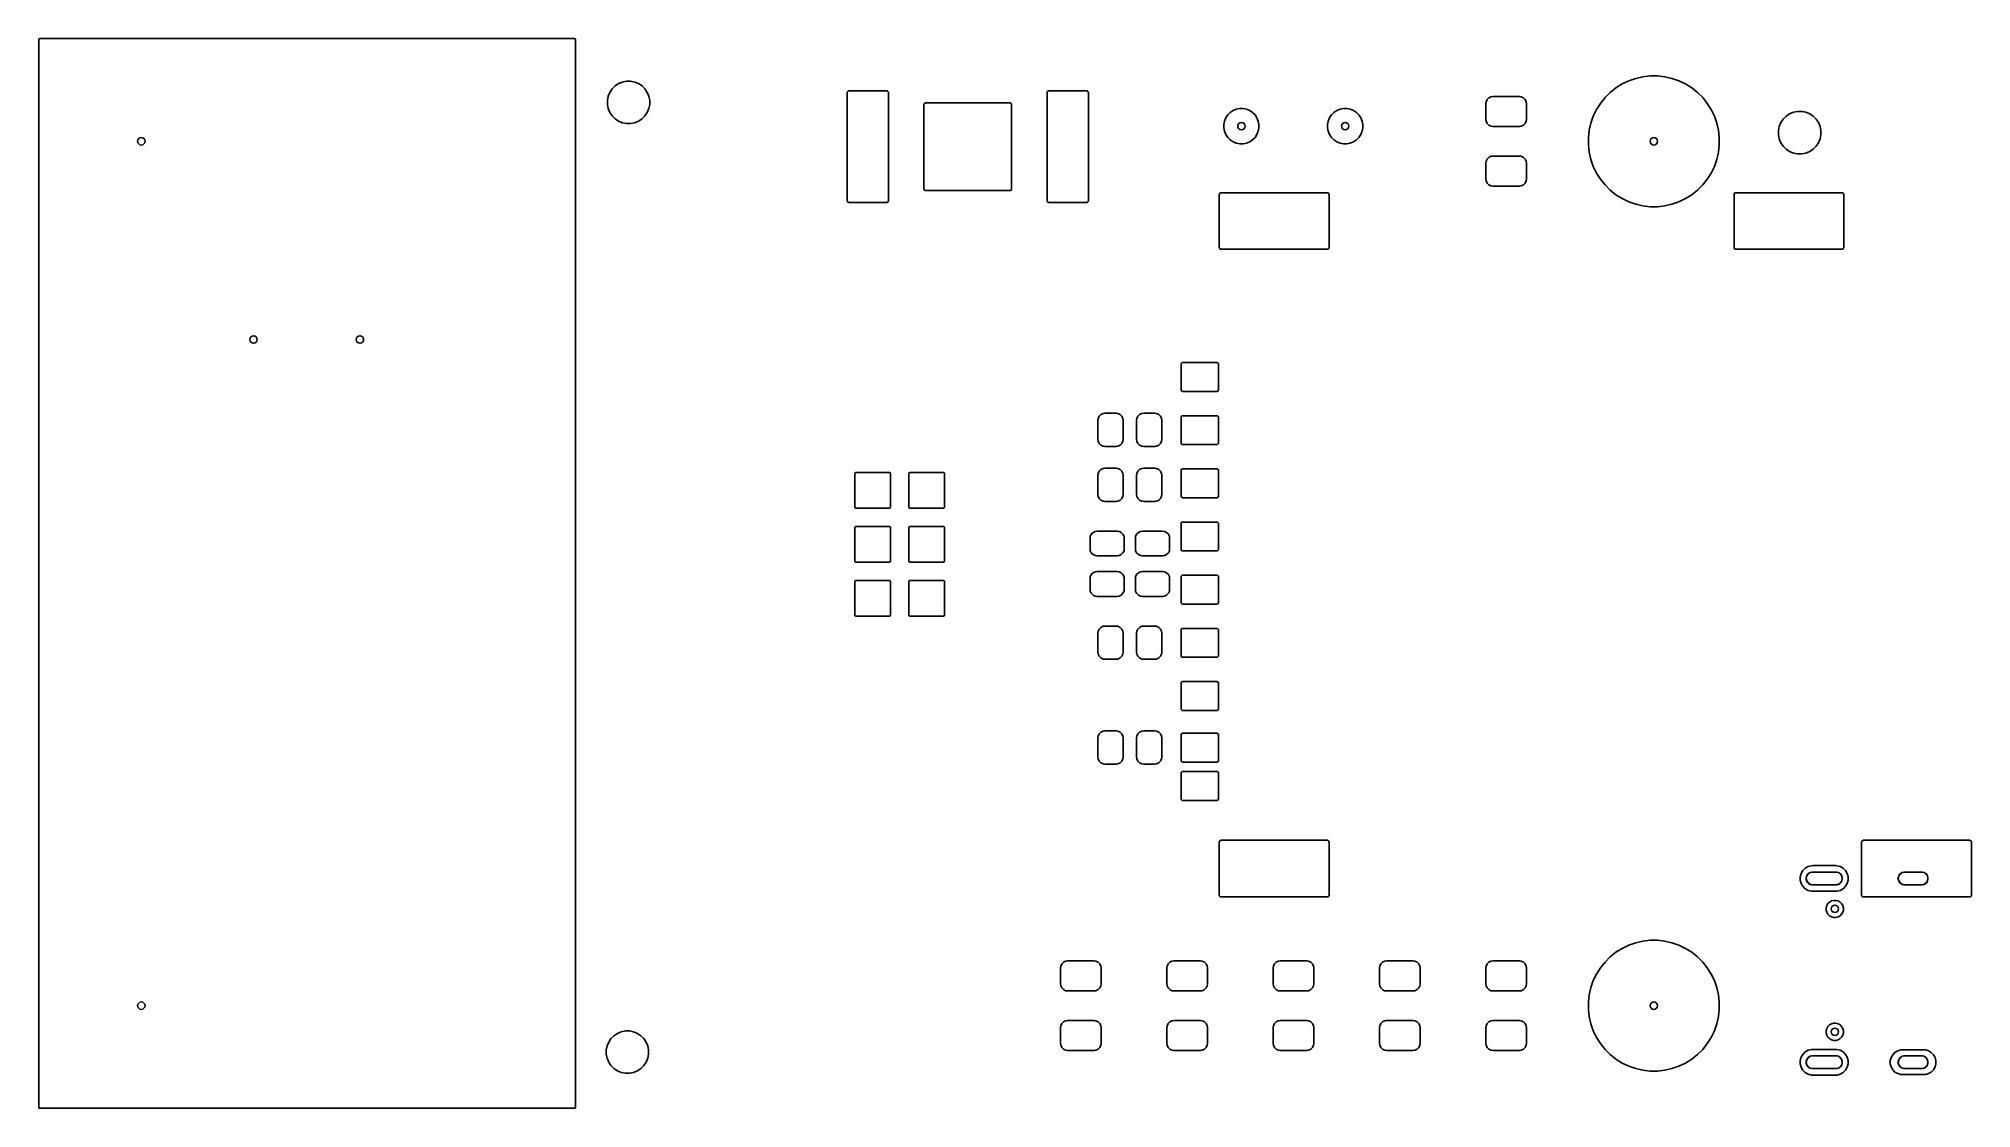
# Model space of a CAD drawing. Extents: x 3.9 to 7.48, y -4.89 to -2.91.
import ezdxf

# ---------------------------------------------------------------- set-up
doc = ezdxf.new("R2010")
doc.units = 0
doc.header["$MEASUREMENT"] = 0
doc.layers.add('BLACK', color=7, linetype='CONTINUOUS')

msp = doc.modelspace()

# ---------------------------------------------------------------- linework, layer by layer
at = {"layer": 'BLACK', "linetype": 'CONTINUOUS'}
for p, q in [((3.8987, -2.9095), (3.8992, -2.9081)), ((3.8987, -4.8856), (3.8987, -2.9095)), ((3.8992, -2.9081), (3.9006, -2.9075)), ((3.9006, -2.9075), (4.8907, -2.9075)), ((4.8907, -2.9075), (4.8921, -2.9081)), ((4.8921, -2.9081), (4.8927, -2.9095)), ((4.8927, -2.9095), (4.8927, -4.8856)), ((4.956, -3.007), (4.9602, -3.0005)), ((4.9602, -3.0005), (4.9657, -2.9951)), ((4.9657, -2.9951), (4.9721, -2.9908)), ((4.9721, -2.9908), (4.9792, -2.9878)), ((4.9792, -2.9878), (4.9868, -2.9863)), ((4.9868, -2.9863), (4.9945, -2.9863)), ((4.9945, -2.9863), (5.0021, -2.9878)), ((5.0021, -2.9878), (5.0092, -2.9908)), ((5.0092, -2.9908), (5.0157, -2.9951)), ((5.0157, -2.9951), (5.0211, -3.0005)), ((5.0211, -3.0005), (5.0254, -3.007)), ((5.3957, -3.0063), (5.3964, -3.0053)), ((5.3964, -3.0053), (5.3974, -3.0046)), ((5.3974, -3.0046), (5.3986, -3.0044)), ((5.3986, -3.0044), (5.4687, -3.0044)), ((5.4687, -3.0044), (5.4699, -3.0046)), ((5.4699, -3.0046), (5.4709, -3.0053)), ((5.4709, -3.0053), (5.4716, -3.0063)), ((5.7658, -3.0063), (5.7664, -3.0053)), ((5.7664, -3.0053), (5.7675, -3.0046)), ((5.7675, -3.0046), (5.7687, -3.0044)), ((5.7687, -3.0044), (5.8388, -3.0044)), ((5.8388, -3.0044), (5.84, -3.0046)), ((5.84, -3.0046), (5.841, -3.0053)), ((5.841, -3.0053), (5.8417, -3.0063)), ((6.8079, -3.0071), (6.8185, -2.9986)), ((6.8185, -2.9986), (6.83, -2.9914)), ((6.83, -2.9914), (6.8423, -2.9855)), ((6.8423, -2.9855), (6.8551, -2.981)), ((6.8551, -2.981), (6.8684, -2.978)), ((6.8684, -2.978), (6.8819, -2.9764)), ((6.8819, -2.9764), (6.8955, -2.9764)), ((6.8955, -2.9764), (6.909, -2.978)), ((6.909, -2.978), (6.9222, -2.981)), ((6.9222, -2.981), (6.9351, -2.9855)), ((6.9351, -2.9855), (6.9473, -2.9914)), ((6.9473, -2.9914), (6.9588, -2.9986)), ((6.9588, -2.9986), (6.9695, -3.0071)), ((4.9515, -3.0217), (4.953, -3.0141)), ((4.9515, -3.0294), (4.9515, -3.0217)), ((4.953, -3.0369), (4.9515, -3.0294)), ((4.953, -3.0141), (4.956, -3.007)), ((4.956, -3.0441), (4.953, -3.0369)), ((5.0254, -3.007), (5.0283, -3.0141)), ((5.0283, -3.0369), (5.0254, -3.0441)), ((5.0283, -3.0141), (5.0299, -3.0217)), ((5.0299, -3.0294), (5.0283, -3.0369)), ((5.0299, -3.0217), (5.0299, -3.0294)), ((5.3954, -3.0075), (5.3957, -3.0063)), ((5.3954, -3.2075), (5.3954, -3.0075)), ((5.4716, -3.0063), (5.4718, -3.0075)), ((5.4718, -3.0075), (5.4718, -3.2075)), ((5.5376, -3.0296), (5.5378, -3.0284)), ((5.5376, -3.1855), (5.5376, -3.0296)), ((5.5378, -3.0284), (5.5385, -3.0273)), ((5.5385, -3.0273), (5.5395, -3.0267)), ((5.5395, -3.0267), (5.5407, -3.0264)), ((5.5407, -3.0264), (5.6966, -3.0264)), ((5.6966, -3.0264), (5.6978, -3.0267)), ((5.6978, -3.0267), (5.6989, -3.0273)), ((5.6989, -3.0273), (5.6995, -3.0284)), ((5.6995, -3.0284), (5.6998, -3.0296)), ((5.6998, -3.0296), (5.6998, -3.1855)), ((5.7655, -3.0075), (5.7658, -3.0063)), ((5.7655, -3.2075), (5.7655, -3.0075)), ((5.8417, -3.0063), (5.8419, -3.0075)), ((5.8419, -3.0075), (5.8419, -3.2075)), ((6.1045, -3.0443), (6.1098, -3.0407)), ((6.1098, -3.0407), (6.1157, -3.0382)), ((6.1157, -3.0382), (6.122, -3.037)), ((6.122, -3.037), (6.1284, -3.037)), ((6.1284, -3.037), (6.1347, -3.0382)), ((6.1347, -3.0382), (6.1406, -3.0407)), ((6.1406, -3.0407), (6.1459, -3.0443)), ((6.2966, -3.0443), (6.3019, -3.0407)), ((6.3019, -3.0407), (6.3079, -3.0382)), ((6.3079, -3.0382), (6.3141, -3.037)), ((6.3141, -3.037), (6.3205, -3.037)), ((6.3205, -3.037), (6.3268, -3.0382)), ((6.3268, -3.0382), (6.3327, -3.0407)), ((6.3327, -3.0407), (6.3381, -3.0443)), ((6.5776, -3.0276), (6.5781, -3.0243)), ((6.5776, -3.0572), (6.5776, -3.0276)), ((6.5781, -3.0243), (6.58, -3.0202)), ((6.58, -3.0202), (6.5832, -3.017)), ((6.5832, -3.017), (6.5872, -3.0151)), ((6.5872, -3.0151), (6.5906, -3.0146)), ((6.5906, -3.0146), (6.6398, -3.0146)), ((6.6398, -3.0146), (6.6432, -3.0151)), ((6.6432, -3.0151), (6.6473, -3.017)), ((6.6473, -3.017), (6.6505, -3.0202)), ((6.6505, -3.0202), (6.6524, -3.0243)), ((6.6524, -3.0243), (6.6528, -3.0276)), ((6.6528, -3.0276), (6.6528, -3.0572)), ((6.7766, -3.0511), (6.7825, -3.0389)), ((6.7825, -3.0389), (6.7898, -3.0273)), ((6.7898, -3.0273), (6.7983, -3.0167)), ((6.7983, -3.0167), (6.8079, -3.0071)), ((6.9695, -3.0071), (6.9791, -3.0167)), ((6.9791, -3.0167), (6.9876, -3.0273)), ((6.9876, -3.0273), (6.9948, -3.0389)), ((6.9948, -3.0389), (7.0007, -3.0511)), ((4.9602, -3.0505), (4.956, -3.0441)), ((4.9657, -3.056), (4.9602, -3.0505)), ((4.9721, -3.0602), (4.9657, -3.056)), ((4.9792, -3.0632), (4.9721, -3.0602)), ((4.9868, -3.0647), (4.9792, -3.0632)), ((4.9945, -3.0647), (4.9868, -3.0647)), ((5.0021, -3.0632), (4.9945, -3.0647)), ((5.0092, -3.0602), (5.0021, -3.0632)), ((5.0157, -3.056), (5.0092, -3.0602)), ((5.0211, -3.0505), (5.0157, -3.056)), ((5.0254, -3.0441), (5.0211, -3.0505)), ((6.0927, -3.0663), (6.0939, -3.06)), ((6.0927, -3.0727), (6.0927, -3.0663)), ((6.0939, -3.079), (6.0927, -3.0727)), ((6.0939, -3.06), (6.0964, -3.0541)), ((6.0964, -3.0541), (6.1, -3.0488)), ((6.1, -3.0488), (6.1045, -3.0443)), ((6.1459, -3.0443), (6.1505, -3.0488)), ((6.1505, -3.0488), (6.154, -3.0541)), ((6.154, -3.0541), (6.1565, -3.06)), ((6.1565, -3.06), (6.1577, -3.0663)), ((6.1577, -3.0727), (6.1565, -3.079)), ((6.1577, -3.0663), (6.1577, -3.0727)), ((6.2848, -3.0663), (6.2861, -3.06)), ((6.2848, -3.0727), (6.2848, -3.0663)), ((6.2861, -3.079), (6.2848, -3.0727)), ((6.2861, -3.06), (6.2885, -3.0541)), ((6.2885, -3.0541), (6.2921, -3.0488)), ((6.2921, -3.0488), (6.2966, -3.0443)), ((6.3381, -3.0443), (6.3426, -3.0488)), ((6.3426, -3.0488), (6.3462, -3.0541)), ((6.3462, -3.0541), (6.3486, -3.06)), ((6.3486, -3.06), (6.3499, -3.0663)), ((6.3499, -3.0727), (6.3486, -3.079)), ((6.3499, -3.0663), (6.3499, -3.0727)), ((6.5781, -3.0605), (6.5776, -3.0572)), ((6.58, -3.0646), (6.5781, -3.0605)), ((6.5832, -3.0678), (6.58, -3.0646)), ((6.5872, -3.0697), (6.5832, -3.0678)), ((6.5906, -3.0702), (6.5872, -3.0697)), ((6.6398, -3.0702), (6.5906, -3.0702)), ((6.6432, -3.0697), (6.6398, -3.0702)), ((6.6473, -3.0678), (6.6432, -3.0697)), ((6.6505, -3.0646), (6.6473, -3.0678)), ((6.6524, -3.0605), (6.6505, -3.0646)), ((6.6528, -3.0572), (6.6524, -3.0605)), ((6.7691, -3.0772), (6.7722, -3.0639)), ((6.7722, -3.0639), (6.7766, -3.0511)), ((7.0007, -3.0511), (7.0052, -3.0639)), ((7.0052, -3.0639), (7.0082, -3.0772)), ((7.1195, -3.0777), (7.121, -3.0701)), ((7.121, -3.0701), (7.124, -3.063)), ((7.124, -3.063), (7.1282, -3.0565)), ((7.1282, -3.0565), (7.1337, -3.0511)), ((7.1337, -3.0511), (7.1401, -3.0468)), ((7.1401, -3.0468), (7.1472, -3.0438)), ((7.1472, -3.0438), (7.1548, -3.0423)), ((7.1548, -3.0423), (7.1625, -3.0423)), ((7.1625, -3.0423), (7.1701, -3.0438)), ((7.1701, -3.0438), (7.1772, -3.0468)), ((7.1772, -3.0468), (7.1837, -3.0511)), ((7.1837, -3.0511), (7.1891, -3.0565)), ((7.1891, -3.0565), (7.1934, -3.063)), ((7.1934, -3.063), (7.1963, -3.0701)), ((7.1963, -3.0701), (7.1979, -3.0777)), ((6.0964, -3.0849), (6.0939, -3.079)), ((6.1, -3.0902), (6.0964, -3.0849)), ((6.1045, -3.0948), (6.1, -3.0902)), ((6.1098, -3.0983), (6.1045, -3.0948)), ((6.1157, -3.1008), (6.1098, -3.0983)), ((6.122, -3.102), (6.1157, -3.1008)), ((6.1284, -3.102), (6.122, -3.102)), ((6.1347, -3.1008), (6.1284, -3.102)), ((6.1406, -3.0983), (6.1347, -3.1008)), ((6.1459, -3.0948), (6.1406, -3.0983)), ((6.1505, -3.0902), (6.1459, -3.0948)), ((6.154, -3.0849), (6.1505, -3.0902)), ((6.1565, -3.079), (6.154, -3.0849)), ((6.2885, -3.0849), (6.2861, -3.079)), ((6.2921, -3.0902), (6.2885, -3.0849)), ((6.2966, -3.0948), (6.2921, -3.0902)), ((6.3019, -3.0983), (6.2966, -3.0948)), ((6.3079, -3.1008), (6.3019, -3.0983)), ((6.3141, -3.102), (6.3079, -3.1008)), ((6.3205, -3.102), (6.3141, -3.102)), ((6.3268, -3.1008), (6.3205, -3.102)), ((6.3327, -3.0983), (6.3268, -3.1008)), ((6.3381, -3.0948), (6.3327, -3.0983)), ((6.3426, -3.0902), (6.3381, -3.0948)), ((6.3462, -3.0849), (6.3426, -3.0902)), ((6.3486, -3.079), (6.3462, -3.0849)), ((6.7676, -3.0907), (6.7691, -3.0772)), ((6.7676, -3.1043), (6.7676, -3.0907)), ((6.7691, -3.1178), (6.7676, -3.1043)), ((7.0082, -3.0772), (7.0097, -3.0907)), ((7.0097, -3.1043), (7.0082, -3.1178)), ((7.0097, -3.0907), (7.0097, -3.1043)), ((7.1195, -3.0854), (7.1195, -3.0777)), ((7.121, -3.0929), (7.1195, -3.0854)), ((7.124, -3.1001), (7.121, -3.0929)), ((7.1282, -3.1065), (7.124, -3.1001)), ((7.1337, -3.112), (7.1282, -3.1065)), ((7.1401, -3.1162), (7.1337, -3.112)), ((7.1837, -3.112), (7.1772, -3.1162)), ((7.1891, -3.1065), (7.1837, -3.112)), ((7.1934, -3.1001), (7.1891, -3.1065)), ((7.1963, -3.0929), (7.1934, -3.1001)), ((7.1979, -3.0854), (7.1963, -3.0929)), ((7.1979, -3.0777), (7.1979, -3.0854)), ((6.5776, -3.1379), (6.5781, -3.1345)), ((6.5776, -3.1674), (6.5776, -3.1379)), ((6.5781, -3.1345), (6.58, -3.1304)), ((6.58, -3.1304), (6.5832, -3.1272)), ((6.5832, -3.1272), (6.5872, -3.1253)), ((6.5872, -3.1253), (6.5906, -3.1249)), ((6.5906, -3.1249), (6.6398, -3.1249)), ((6.6398, -3.1249), (6.6432, -3.1253)), ((6.6432, -3.1253), (6.6473, -3.1272)), ((6.6473, -3.1272), (6.6505, -3.1304)), ((6.6505, -3.1304), (6.6524, -3.1345)), ((6.6524, -3.1345), (6.6528, -3.1379)), ((6.6528, -3.1379), (6.6528, -3.1674)), ((6.7722, -3.1311), (6.7691, -3.1178)), ((6.7766, -3.1439), (6.7722, -3.1311)), ((6.7825, -3.1562), (6.7766, -3.1439)), ((7.0007, -3.1439), (6.9948, -3.1562)), ((7.0052, -3.1311), (7.0007, -3.1439)), ((7.0082, -3.1178), (7.0052, -3.1311)), ((7.1472, -3.1192), (7.1401, -3.1162)), ((7.1548, -3.1207), (7.1472, -3.1192)), ((7.1625, -3.1207), (7.1548, -3.1207)), ((7.1701, -3.1192), (7.1625, -3.1207)), ((7.1772, -3.1162), (7.1701, -3.1192)), ((6.5781, -3.1708), (6.5776, -3.1674)), ((6.58, -3.1749), (6.5781, -3.1708)), ((6.5832, -3.178), (6.58, -3.1749)), ((6.5872, -3.1799), (6.5832, -3.178)), ((6.5906, -3.1804), (6.5872, -3.1799)), ((6.6398, -3.1804), (6.5906, -3.1804)), ((6.6432, -3.1799), (6.6398, -3.1804)), ((6.6473, -3.178), (6.6432, -3.1799)), ((6.6505, -3.1749), (6.6473, -3.178)), ((6.6524, -3.1708), (6.6505, -3.1749)), ((6.6528, -3.1674), (6.6524, -3.1708)), ((6.7898, -3.1677), (6.7825, -3.1562)), ((6.7983, -3.1783), (6.7898, -3.1677)), ((6.8079, -3.1879), (6.7983, -3.1783)), ((6.9791, -3.1783), (6.9695, -3.1879)), ((6.9876, -3.1677), (6.9791, -3.1783)), ((6.9948, -3.1562), (6.9876, -3.1677)), ((5.3957, -3.2087), (5.3954, -3.2075)), ((5.3964, -3.2097), (5.3957, -3.2087)), ((5.3974, -3.2104), (5.3964, -3.2097)), ((5.3986, -3.2107), (5.3974, -3.2104)), ((5.4687, -3.2107), (5.3986, -3.2107)), ((5.4699, -3.2104), (5.4687, -3.2107)), ((5.4709, -3.2097), (5.4699, -3.2104)), ((5.4716, -3.2087), (5.4709, -3.2097)), ((5.4718, -3.2075), (5.4716, -3.2087)), ((5.5378, -3.1867), (5.5376, -3.1855)), ((5.5385, -3.1877), (5.5378, -3.1867)), ((5.5395, -3.1884), (5.5385, -3.1877)), ((5.5407, -3.1886), (5.5395, -3.1884)), ((5.6966, -3.1886), (5.5407, -3.1886)), ((5.6978, -3.1884), (5.6966, -3.1886)), ((5.6989, -3.1877), (5.6978, -3.1884)), ((5.6995, -3.1867), (5.6989, -3.1877)), ((5.6998, -3.1855), (5.6995, -3.1867)), ((5.7658, -3.2087), (5.7655, -3.2075)), ((5.7664, -3.2097), (5.7658, -3.2087)), ((5.7675, -3.2104), (5.7664, -3.2097)), ((5.7687, -3.2107), (5.7675, -3.2104)), ((5.8388, -3.2107), (5.7687, -3.2107)), ((5.84, -3.2104), (5.8388, -3.2107)), ((5.841, -3.2097), (5.84, -3.2104)), ((5.8417, -3.2087), (5.841, -3.2097)), ((5.8419, -3.2075), (5.8417, -3.2087)), ((6.0843, -3.1957), (6.0846, -3.1945)), ((6.0843, -3.2942), (6.0843, -3.1957)), ((6.0846, -3.1945), (6.0853, -3.1935)), ((6.0853, -3.1935), (6.0863, -3.1928)), ((6.0863, -3.1928), (6.0875, -3.1926)), ((6.0875, -3.1926), (6.2843, -3.1926)), ((6.2843, -3.1926), (6.2855, -3.1928)), ((6.2855, -3.1928), (6.2866, -3.1935)), ((6.2866, -3.1935), (6.2873, -3.1945)), ((6.2873, -3.1945), (6.2875, -3.1957)), ((6.2875, -3.1957), (6.2875, -3.2942)), ((6.8185, -3.1964), (6.8079, -3.1879)), ((6.83, -3.2036), (6.8185, -3.1964)), ((6.8423, -3.2095), (6.83, -3.2036)), ((6.8551, -3.214), (6.8423, -3.2095)), ((6.8684, -3.2171), (6.8551, -3.214)), ((6.8819, -3.2186), (6.8684, -3.2171)), ((6.8955, -3.2186), (6.8819, -3.2186)), ((6.909, -3.2171), (6.8955, -3.2186)), ((6.9222, -3.214), (6.909, -3.2171)), ((6.9351, -3.2095), (6.9222, -3.214)), ((6.9473, -3.2036), (6.9351, -3.2095)), ((6.9588, -3.1964), (6.9473, -3.2036)), ((6.9695, -3.1879), (6.9588, -3.1964)), ((7.0371, -3.1957), (7.0373, -3.1945)), ((7.0371, -3.2942), (7.0371, -3.1957)), ((7.0373, -3.1945), (7.038, -3.1935)), ((7.038, -3.1935), (7.039, -3.1928)), ((7.039, -3.1928), (7.0402, -3.1926)), ((7.0402, -3.1926), (7.2371, -3.1926)), ((7.2371, -3.1926), (7.2383, -3.1928)), ((7.2383, -3.1928), (7.2393, -3.1935)), ((7.2393, -3.1935), (7.24, -3.1945)), ((7.24, -3.1945), (7.2402, -3.1957)), ((7.2402, -3.1957), (7.2402, -3.2942)), ((6.0846, -3.2954), (6.0843, -3.2942)), ((6.0853, -3.2964), (6.0846, -3.2954)), ((6.0863, -3.2971), (6.0853, -3.2964)), ((6.0875, -3.2973), (6.0863, -3.2971)), ((6.2843, -3.2973), (6.0875, -3.2973)), ((6.2855, -3.2971), (6.2843, -3.2973)), ((6.2866, -3.2964), (6.2855, -3.2971)), ((6.2873, -3.2954), (6.2866, -3.2964)), ((6.2875, -3.2942), (6.2873, -3.2954)), ((7.0373, -3.2954), (7.0371, -3.2942)), ((7.038, -3.2964), (7.0373, -3.2954)), ((7.039, -3.2971), (7.038, -3.2964)), ((7.0402, -3.2973), (7.039, -3.2971)), ((7.2371, -3.2973), (7.0402, -3.2973)), ((7.2383, -3.2971), (7.2371, -3.2973)), ((7.2393, -3.2964), (7.2383, -3.2971)), ((7.24, -3.2954), (7.2393, -3.2964)), ((7.2402, -3.2942), (7.24, -3.2954)), ((6.0135, -3.5101), (6.0137, -3.5089)), ((6.0135, -3.5574), (6.0135, -3.5101)), ((6.0137, -3.5089), (6.0144, -3.5079)), ((6.0144, -3.5079), (6.0154, -3.5072)), ((6.0154, -3.5072), (6.0166, -3.507)), ((6.0166, -3.507), (6.0796, -3.507)), ((6.0796, -3.507), (6.0808, -3.5072)), ((6.0808, -3.5072), (6.0818, -3.5079)), ((6.0818, -3.5079), (6.0825, -3.5089)), ((6.0825, -3.5089), (6.0828, -3.5101)), ((6.0828, -3.5101), (6.0828, -3.5574)), ((6.0137, -3.5586), (6.0135, -3.5574)), ((6.0144, -3.5596), (6.0137, -3.5586)), ((6.0154, -3.5603), (6.0144, -3.5596)), ((6.0166, -3.5605), (6.0154, -3.5603)), ((6.0796, -3.5605), (6.0166, -3.5605)), ((6.0808, -3.5603), (6.0796, -3.5605)), ((6.0818, -3.5596), (6.0808, -3.5603)), ((6.0825, -3.5586), (6.0818, -3.5596)), ((6.0828, -3.5574), (6.0825, -3.5586)), ((5.8594, -3.6138), (5.8599, -3.6104)), ((5.8599, -3.6104), (5.8618, -3.6063)), ((5.8618, -3.6063), (5.865, -3.6032)), ((5.865, -3.6032), (5.8691, -3.6013)), ((5.8691, -3.6013), (5.8724, -3.6008)), ((5.8724, -3.6008), (5.8931, -3.6008)), ((5.8931, -3.6008), (5.8964, -3.6013)), ((5.8964, -3.6013), (5.9005, -3.6032)), ((5.9005, -3.6032), (5.9037, -3.6063)), ((5.9037, -3.6063), (5.9056, -3.6104)), ((5.9056, -3.6104), (5.9061, -3.6138)), ((5.9313, -3.6138), (5.9317, -3.6104)), ((5.9317, -3.6104), (5.9336, -3.6063)), ((5.9336, -3.6063), (5.9368, -3.6032)), ((5.9368, -3.6032), (5.9409, -3.6013)), ((5.9409, -3.6013), (5.9443, -3.6008)), ((5.9443, -3.6008), (5.9649, -3.6008)), ((5.9649, -3.6008), (5.9683, -3.6013)), ((5.9683, -3.6013), (5.9724, -3.6032)), ((5.9724, -3.6032), (5.9756, -3.6063)), ((5.9756, -3.6063), (5.9775, -3.6104)), ((5.9775, -3.6104), (5.9779, -3.6138)), ((6.0135, -3.6085), (6.0137, -3.6073)), ((6.0135, -3.6558), (6.0135, -3.6085)), ((6.0137, -3.6073), (6.0144, -3.6063)), ((6.0144, -3.6063), (6.0154, -3.6056)), ((6.0154, -3.6056), (6.0166, -3.6054)), ((6.0166, -3.6054), (6.0796, -3.6054)), ((6.0796, -3.6054), (6.0808, -3.6056)), ((6.0808, -3.6056), (6.0818, -3.6063)), ((6.0818, -3.6063), (6.0825, -3.6073)), ((6.0825, -3.6073), (6.0828, -3.6085)), ((6.0828, -3.6085), (6.0828, -3.6558)), ((5.8594, -3.6492), (5.8594, -3.6138)), ((5.8599, -3.6526), (5.8594, -3.6492)), ((5.9061, -3.6492), (5.9056, -3.6526)), ((5.9061, -3.6138), (5.9061, -3.6492)), ((5.9313, -3.6492), (5.9313, -3.6138)), ((5.9317, -3.6526), (5.9313, -3.6492)), ((5.9779, -3.6492), (5.9775, -3.6526)), ((5.9779, -3.6138), (5.9779, -3.6492)), ((5.8618, -3.6567), (5.8599, -3.6526)), ((5.865, -3.6599), (5.8618, -3.6567)), ((5.8691, -3.6618), (5.865, -3.6599)), ((5.8724, -3.6622), (5.8691, -3.6618)), ((5.8931, -3.6622), (5.8724, -3.6622)), ((5.8964, -3.6618), (5.8931, -3.6622)), ((5.9005, -3.6599), (5.8964, -3.6618)), ((5.9037, -3.6567), (5.9005, -3.6599)), ((5.9056, -3.6526), (5.9037, -3.6567)), ((5.9336, -3.6567), (5.9317, -3.6526)), ((5.9368, -3.6599), (5.9336, -3.6567)), ((5.9409, -3.6618), (5.9368, -3.6599)), ((5.9443, -3.6622), (5.9409, -3.6618)), ((5.9649, -3.6622), (5.9443, -3.6622)), ((5.9683, -3.6618), (5.9649, -3.6622)), ((5.9724, -3.6599), (5.9683, -3.6618)), ((5.9756, -3.6567), (5.9724, -3.6599)), ((5.9775, -3.6526), (5.9756, -3.6567)), ((6.0137, -3.657), (6.0135, -3.6558)), ((6.0144, -3.658), (6.0137, -3.657)), ((6.0154, -3.6587), (6.0144, -3.658)), ((6.0166, -3.6589), (6.0154, -3.6587)), ((6.0796, -3.6589), (6.0166, -3.6589)), ((6.0808, -3.6587), (6.0796, -3.6589)), ((6.0818, -3.658), (6.0808, -3.6587)), ((6.0825, -3.657), (6.0818, -3.658)), ((6.0828, -3.6558), (6.0825, -3.657)), ((5.4095, -3.7135), (5.4098, -3.7123)), ((5.4095, -3.7735), (5.4095, -3.7135)), ((5.4098, -3.7123), (5.4104, -3.7113)), ((5.4104, -3.7113), (5.4115, -3.7106)), ((5.4115, -3.7106), (5.4127, -3.7104)), ((5.4127, -3.7104), (5.4727, -3.7104)), ((5.4727, -3.7104), (5.4739, -3.7106)), ((5.4739, -3.7106), (5.4749, -3.7113)), ((5.4749, -3.7113), (5.4756, -3.7123)), ((5.4756, -3.7123), (5.4758, -3.7135)), ((5.4758, -3.7135), (5.4758, -3.7735)), ((5.5095, -3.7135), (5.5098, -3.7123)), ((5.5095, -3.7735), (5.5095, -3.7135)), ((5.5098, -3.7123), (5.5104, -3.7113)), ((5.5104, -3.7113), (5.5115, -3.7106)), ((5.5115, -3.7106), (5.5127, -3.7104)), ((5.5127, -3.7104), (5.5727, -3.7104)), ((5.5727, -3.7104), (5.5739, -3.7106)), ((5.5739, -3.7106), (5.5749, -3.7113)), ((5.5749, -3.7113), (5.5756, -3.7123)), ((5.5756, -3.7123), (5.5758, -3.7135)), ((5.5758, -3.7135), (5.5758, -3.7735)), ((5.8594, -3.7158), (5.8599, -3.7124)), ((5.8594, -3.7512), (5.8594, -3.7158)), ((5.8599, -3.7124), (5.8618, -3.7083)), ((5.8618, -3.7083), (5.865, -3.7052)), ((5.865, -3.7052), (5.8691, -3.7033)), ((5.8691, -3.7033), (5.8724, -3.7028)), ((5.8724, -3.7028), (5.8931, -3.7028)), ((5.8931, -3.7028), (5.8964, -3.7033)), ((5.8964, -3.7033), (5.9005, -3.7052)), ((5.9005, -3.7052), (5.9037, -3.7083)), ((5.9037, -3.7083), (5.9056, -3.7124)), ((5.9056, -3.7124), (5.9061, -3.7158)), ((5.9061, -3.7158), (5.9061, -3.7512)), ((5.9313, -3.7158), (5.9317, -3.7124)), ((5.9313, -3.7512), (5.9313, -3.7158)), ((5.9317, -3.7124), (5.9336, -3.7083)), ((5.9336, -3.7083), (5.9368, -3.7052)), ((5.9368, -3.7052), (5.9409, -3.7033)), ((5.9409, -3.7033), (5.9443, -3.7028)), ((5.9443, -3.7028), (5.9649, -3.7028)), ((5.9649, -3.7028), (5.9683, -3.7033)), ((5.9683, -3.7033), (5.9724, -3.7052)), ((5.9724, -3.7052), (5.9756, -3.7083)), ((5.9756, -3.7083), (5.9775, -3.7124)), ((5.9775, -3.7124), (5.9779, -3.7158)), ((5.9779, -3.7158), (5.9779, -3.7512)), ((6.0135, -3.707), (6.0137, -3.7058)), ((6.0135, -3.7542), (6.0135, -3.707)), ((6.0137, -3.7058), (6.0144, -3.7047)), ((6.0144, -3.7047), (6.0154, -3.7041)), ((6.0154, -3.7041), (6.0166, -3.7038)), ((6.0166, -3.7038), (6.0796, -3.7038)), ((6.0796, -3.7038), (6.0808, -3.7041)), ((6.0808, -3.7041), (6.0818, -3.7047)), ((6.0818, -3.7047), (6.0825, -3.7058)), ((6.0825, -3.7058), (6.0828, -3.707)), ((6.0828, -3.707), (6.0828, -3.7542)), ((5.8599, -3.7546), (5.8594, -3.7512)), ((5.8618, -3.7587), (5.8599, -3.7546)), ((5.9056, -3.7546), (5.9037, -3.7587)), ((5.9061, -3.7512), (5.9056, -3.7546)), ((5.9317, -3.7546), (5.9313, -3.7512)), ((5.9336, -3.7587), (5.9317, -3.7546)), ((5.9775, -3.7546), (5.9756, -3.7587)), ((5.9779, -3.7512), (5.9775, -3.7546)), ((6.0137, -3.7554), (6.0135, -3.7542)), ((6.0144, -3.7564), (6.0137, -3.7554)), ((6.0154, -3.7571), (6.0144, -3.7564)), ((6.0818, -3.7564), (6.0808, -3.7571)), ((6.0825, -3.7554), (6.0818, -3.7564)), ((6.0828, -3.7542), (6.0825, -3.7554)), ((5.4098, -3.7747), (5.4095, -3.7735)), ((5.4104, -3.7757), (5.4098, -3.7747)), ((5.4115, -3.7764), (5.4104, -3.7757)), ((5.4127, -3.7767), (5.4115, -3.7764)), ((5.4727, -3.7767), (5.4127, -3.7767)), ((5.4739, -3.7764), (5.4727, -3.7767)), ((5.4749, -3.7757), (5.4739, -3.7764)), ((5.4756, -3.7747), (5.4749, -3.7757)), ((5.4758, -3.7735), (5.4756, -3.7747)), ((5.5098, -3.7747), (5.5095, -3.7735)), ((5.5104, -3.7757), (5.5098, -3.7747)), ((5.5115, -3.7764), (5.5104, -3.7757)), ((5.5127, -3.7767), (5.5115, -3.7764)), ((5.5727, -3.7767), (5.5127, -3.7767)), ((5.5739, -3.7764), (5.5727, -3.7767)), ((5.5749, -3.7757), (5.5739, -3.7764)), ((5.5756, -3.7747), (5.5749, -3.7757)), ((5.5758, -3.7735), (5.5756, -3.7747)), ((5.865, -3.7619), (5.8618, -3.7587)), ((5.8691, -3.7638), (5.865, -3.7619)), ((5.8724, -3.7642), (5.8691, -3.7638)), ((5.8931, -3.7642), (5.8724, -3.7642)), ((5.8964, -3.7638), (5.8931, -3.7642)), ((5.9005, -3.7619), (5.8964, -3.7638)), ((5.9037, -3.7587), (5.9005, -3.7619)), ((5.9368, -3.7619), (5.9336, -3.7587)), ((5.9409, -3.7638), (5.9368, -3.7619)), ((5.9443, -3.7642), (5.9409, -3.7638)), ((5.9649, -3.7642), (5.9443, -3.7642)), ((5.9683, -3.7638), (5.9649, -3.7642)), ((5.9724, -3.7619), (5.9683, -3.7638)), ((5.9756, -3.7587), (5.9724, -3.7619)), ((6.0166, -3.7574), (6.0154, -3.7571)), ((6.0796, -3.7574), (6.0166, -3.7574)), ((6.0808, -3.7571), (6.0796, -3.7574)), ((5.4095, -3.8135), (5.4098, -3.8123)), ((5.4095, -3.8735), (5.4095, -3.8135)), ((5.4098, -3.8123), (5.4104, -3.8113)), ((5.4104, -3.8113), (5.4115, -3.8106)), ((5.4115, -3.8106), (5.4127, -3.8104)), ((5.4127, -3.8104), (5.4727, -3.8104)), ((5.4727, -3.8104), (5.4739, -3.8106)), ((5.4739, -3.8106), (5.4749, -3.8113)), ((5.4749, -3.8113), (5.4756, -3.8123)), ((5.4756, -3.8123), (5.4758, -3.8135)), ((5.4758, -3.8135), (5.4758, -3.8735)), ((5.5095, -3.8135), (5.5098, -3.8123)), ((5.5095, -3.8735), (5.5095, -3.8135)), ((5.5098, -3.8123), (5.5104, -3.8113)), ((5.5104, -3.8113), (5.5115, -3.8106)), ((5.5115, -3.8106), (5.5127, -3.8104)), ((5.5127, -3.8104), (5.5727, -3.8104)), ((5.5727, -3.8104), (5.5739, -3.8106)), ((5.5739, -3.8106), (5.5749, -3.8113)), ((5.5749, -3.8113), (5.5756, -3.8123)), ((5.5756, -3.8123), (5.5758, -3.8135)), ((5.5758, -3.8135), (5.5758, -3.8735)), ((5.8454, -3.8289), (5.8473, -3.8248)), ((5.8473, -3.8248), (5.8505, -3.8216)), ((5.8505, -3.8216), (5.8546, -3.8197)), ((5.8546, -3.8197), (5.858, -3.8193)), ((5.858, -3.8193), (5.8954, -3.8193)), ((5.8954, -3.8193), (5.8987, -3.8197)), ((5.8987, -3.8197), (5.9028, -3.8216)), ((5.9028, -3.8216), (5.906, -3.8248)), ((5.906, -3.8248), (5.9079, -3.8289)), ((5.9294, -3.8289), (5.9313, -3.8248)), ((5.9313, -3.8248), (5.9345, -3.8216)), ((5.9345, -3.8216), (5.9386, -3.8197)), ((5.9386, -3.8197), (5.942, -3.8193)), ((5.942, -3.8193), (5.9794, -3.8193)), ((5.9794, -3.8193), (5.9827, -3.8197)), ((5.9827, -3.8197), (5.9868, -3.8216)), ((5.9868, -3.8216), (5.99, -3.8248)), ((5.99, -3.8248), (5.9919, -3.8289)), ((6.0135, -3.8054), (6.0137, -3.8042)), ((6.0135, -3.8526), (6.0135, -3.8054)), ((6.0137, -3.8042), (6.0144, -3.8032)), ((6.0144, -3.8032), (6.0154, -3.8025)), ((6.0154, -3.8025), (6.0166, -3.8022)), ((6.0166, -3.8022), (6.0796, -3.8022)), ((6.0796, -3.8022), (6.0808, -3.8025)), ((6.0808, -3.8025), (6.0818, -3.8032)), ((6.0818, -3.8032), (6.0825, -3.8042)), ((6.0825, -3.8042), (6.0828, -3.8054)), ((6.0828, -3.8054), (6.0828, -3.8526)), ((5.845, -3.8323), (5.8454, -3.8289)), ((5.845, -3.852), (5.845, -3.8323)), ((5.8454, -3.8553), (5.845, -3.852)), ((5.8473, -3.8594), (5.8454, -3.8553)), ((5.8505, -3.8626), (5.8473, -3.8594)), ((5.8546, -3.8645), (5.8505, -3.8626)), ((5.9028, -3.8626), (5.8987, -3.8645)), ((5.906, -3.8594), (5.9028, -3.8626)), ((5.9079, -3.8553), (5.906, -3.8594)), ((5.9079, -3.8289), (5.9084, -3.8323)), ((5.9084, -3.852), (5.9079, -3.8553)), ((5.9084, -3.8323), (5.9084, -3.852)), ((5.929, -3.8323), (5.9294, -3.8289)), ((5.929, -3.852), (5.929, -3.8323)), ((5.9294, -3.8553), (5.929, -3.852)), ((5.9313, -3.8594), (5.9294, -3.8553)), ((5.9345, -3.8626), (5.9313, -3.8594)), ((5.9386, -3.8645), (5.9345, -3.8626)), ((5.9868, -3.8626), (5.9827, -3.8645)), ((5.99, -3.8594), (5.9868, -3.8626)), ((5.9919, -3.8553), (5.99, -3.8594)), ((5.9919, -3.8289), (5.9924, -3.8323)), ((5.9924, -3.852), (5.9919, -3.8553)), ((5.9924, -3.8323), (5.9924, -3.852)), ((6.0137, -3.8538), (6.0135, -3.8526)), ((6.0144, -3.8549), (6.0137, -3.8538)), ((6.0154, -3.8555), (6.0144, -3.8549)), ((6.0166, -3.8558), (6.0154, -3.8555)), ((6.0796, -3.8558), (6.0166, -3.8558)), ((6.0808, -3.8555), (6.0796, -3.8558)), ((6.0818, -3.8549), (6.0808, -3.8555)), ((6.0825, -3.8538), (6.0818, -3.8549)), ((6.0828, -3.8526), (6.0825, -3.8538)), ((5.4098, -3.8747), (5.4095, -3.8735)), ((5.4104, -3.8757), (5.4098, -3.8747)), ((5.4115, -3.8764), (5.4104, -3.8757)), ((5.4127, -3.8767), (5.4115, -3.8764)), ((5.4727, -3.8767), (5.4127, -3.8767)), ((5.4739, -3.8764), (5.4727, -3.8767)), ((5.4749, -3.8757), (5.4739, -3.8764)), ((5.4756, -3.8747), (5.4749, -3.8757)), ((5.4758, -3.8735), (5.4756, -3.8747)), ((5.5098, -3.8747), (5.5095, -3.8735)), ((5.5104, -3.8757), (5.5098, -3.8747)), ((5.5115, -3.8764), (5.5104, -3.8757)), ((5.5127, -3.8767), (5.5115, -3.8764)), ((5.5727, -3.8767), (5.5127, -3.8767)), ((5.5739, -3.8764), (5.5727, -3.8767)), ((5.5749, -3.8757), (5.5739, -3.8764)), ((5.5756, -3.8747), (5.5749, -3.8757)), ((5.5758, -3.8735), (5.5756, -3.8747)), ((5.8454, -3.9037), (5.8473, -3.8996)), ((5.8473, -3.8996), (5.8505, -3.8964)), ((5.8505, -3.8964), (5.8546, -3.8945)), ((5.858, -3.8649), (5.8546, -3.8645)), ((5.8546, -3.8945), (5.858, -3.8941)), ((5.8954, -3.8649), (5.858, -3.8649)), ((5.858, -3.8941), (5.8954, -3.8941)), ((5.8987, -3.8645), (5.8954, -3.8649)), ((5.8954, -3.8941), (5.8987, -3.8945)), ((5.8987, -3.8945), (5.9028, -3.8964)), ((5.9028, -3.8964), (5.906, -3.8996)), ((5.906, -3.8996), (5.9079, -3.9037)), ((5.9294, -3.9037), (5.9313, -3.8996)), ((5.9313, -3.8996), (5.9345, -3.8964)), ((5.9345, -3.8964), (5.9386, -3.8945)), ((5.942, -3.8649), (5.9386, -3.8645)), ((5.9386, -3.8945), (5.942, -3.8941)), ((5.9794, -3.8649), (5.942, -3.8649)), ((5.942, -3.8941), (5.9794, -3.8941)), ((5.9827, -3.8645), (5.9794, -3.8649)), ((5.9794, -3.8941), (5.9827, -3.8945)), ((5.9827, -3.8945), (5.9868, -3.8964)), ((5.9868, -3.8964), (5.99, -3.8996)), ((5.99, -3.8996), (5.9919, -3.9037)), ((5.4095, -3.9135), (5.4098, -3.9123)), ((5.4095, -3.9735), (5.4095, -3.9135)), ((5.4098, -3.9123), (5.4104, -3.9113)), ((5.4104, -3.9113), (5.4115, -3.9106)), ((5.4115, -3.9106), (5.4127, -3.9104)), ((5.4127, -3.9104), (5.4727, -3.9104)), ((5.4727, -3.9104), (5.4739, -3.9106)), ((5.4739, -3.9106), (5.4749, -3.9113)), ((5.4749, -3.9113), (5.4756, -3.9123)), ((5.4756, -3.9123), (5.4758, -3.9135)), ((5.4758, -3.9135), (5.4758, -3.9735)), ((5.5095, -3.9135), (5.5098, -3.9123)), ((5.5095, -3.9735), (5.5095, -3.9135)), ((5.5098, -3.9123), (5.5104, -3.9113)), ((5.5104, -3.9113), (5.5115, -3.9106)), ((5.5115, -3.9106), (5.5127, -3.9104)), ((5.5127, -3.9104), (5.5727, -3.9104)), ((5.5727, -3.9104), (5.5739, -3.9106)), ((5.5739, -3.9106), (5.5749, -3.9113)), ((5.5749, -3.9113), (5.5756, -3.9123)), ((5.5756, -3.9123), (5.5758, -3.9135)), ((5.5758, -3.9135), (5.5758, -3.9735)), ((5.845, -3.9071), (5.8454, -3.9037)), ((5.845, -3.9268), (5.845, -3.9071)), ((5.8454, -3.9301), (5.845, -3.9268)), ((5.8473, -3.9342), (5.8454, -3.9301)), ((5.8505, -3.9374), (5.8473, -3.9342)), ((5.906, -3.9342), (5.9028, -3.9374)), ((5.9079, -3.9301), (5.906, -3.9342)), ((5.9079, -3.9037), (5.9084, -3.9071)), ((5.9084, -3.9268), (5.9079, -3.9301)), ((5.9084, -3.9071), (5.9084, -3.9268)), ((5.929, -3.9071), (5.9294, -3.9037)), ((5.929, -3.9268), (5.929, -3.9071)), ((5.9294, -3.9301), (5.929, -3.9268)), ((5.9313, -3.9342), (5.9294, -3.9301)), ((5.9345, -3.9374), (5.9313, -3.9342)), ((5.99, -3.9342), (5.9868, -3.9374)), ((5.9919, -3.9301), (5.99, -3.9342)), ((5.9919, -3.9037), (5.9924, -3.9071)), ((5.9924, -3.9268), (5.9919, -3.9301)), ((5.9924, -3.9071), (5.9924, -3.9268)), ((6.0135, -3.9038), (6.0137, -3.9026)), ((6.0135, -3.9511), (6.0135, -3.9038)), ((6.0137, -3.9026), (6.0144, -3.9016)), ((6.0144, -3.9016), (6.0154, -3.9009)), ((6.0154, -3.9009), (6.0166, -3.9007)), ((6.0166, -3.9007), (6.0796, -3.9007)), ((6.0796, -3.9007), (6.0808, -3.9009)), ((6.0808, -3.9009), (6.0818, -3.9016)), ((6.0818, -3.9016), (6.0825, -3.9026)), ((6.0825, -3.9026), (6.0828, -3.9038)), ((6.0828, -3.9038), (6.0828, -3.9511)), ((5.8546, -3.9393), (5.8505, -3.9374)), ((5.858, -3.9398), (5.8546, -3.9393)), ((5.8954, -3.9398), (5.858, -3.9398)), ((5.8987, -3.9393), (5.8954, -3.9398)), ((5.9028, -3.9374), (5.8987, -3.9393)), ((5.9386, -3.9393), (5.9345, -3.9374)), ((5.942, -3.9398), (5.9386, -3.9393)), ((5.9794, -3.9398), (5.942, -3.9398)), ((5.9827, -3.9393), (5.9794, -3.9398)), ((5.9868, -3.9374), (5.9827, -3.9393)), ((6.0137, -3.9523), (6.0135, -3.9511)), ((6.0144, -3.9533), (6.0137, -3.9523)), ((6.0154, -3.954), (6.0144, -3.9533)), ((6.0166, -3.9542), (6.0154, -3.954)), ((6.0796, -3.9542), (6.0166, -3.9542)), ((6.0808, -3.954), (6.0796, -3.9542)), ((6.0818, -3.9533), (6.0808, -3.954)), ((6.0825, -3.9523), (6.0818, -3.9533)), ((6.0828, -3.9511), (6.0825, -3.9523)), ((5.4098, -3.9747), (5.4095, -3.9735)), ((5.4104, -3.9757), (5.4098, -3.9747)), ((5.4115, -3.9764), (5.4104, -3.9757)), ((5.4127, -3.9767), (5.4115, -3.9764)), ((5.4727, -3.9767), (5.4127, -3.9767)), ((5.4739, -3.9764), (5.4727, -3.9767)), ((5.4749, -3.9757), (5.4739, -3.9764)), ((5.4756, -3.9747), (5.4749, -3.9757)), ((5.4758, -3.9735), (5.4756, -3.9747)), ((5.5098, -3.9747), (5.5095, -3.9735)), ((5.5104, -3.9757), (5.5098, -3.9747)), ((5.5115, -3.9764), (5.5104, -3.9757)), ((5.5127, -3.9767), (5.5115, -3.9764)), ((5.5727, -3.9767), (5.5127, -3.9767)), ((5.5739, -3.9764), (5.5727, -3.9767)), ((5.5749, -3.9757), (5.5739, -3.9764)), ((5.5756, -3.9747), (5.5749, -3.9757)), ((5.5758, -3.9735), (5.5756, -3.9747)), ((5.8594, -4.0078), (5.8599, -4.0044)), ((5.8599, -4.0044), (5.8618, -4.0003)), ((5.8618, -4.0003), (5.865, -3.9972)), ((5.865, -3.9972), (5.8691, -3.9953)), ((5.8691, -3.9953), (5.8724, -3.9948)), ((5.8724, -3.9948), (5.8931, -3.9948)), ((5.8931, -3.9948), (5.8964, -3.9953)), ((5.8964, -3.9953), (5.9005, -3.9972)), ((5.9005, -3.9972), (5.9037, -4.0003)), ((5.9037, -4.0003), (5.9056, -4.0044)), ((5.9056, -4.0044), (5.9061, -4.0078)), ((5.9313, -4.0078), (5.9317, -4.0044)), ((5.9317, -4.0044), (5.9336, -4.0003)), ((5.9336, -4.0003), (5.9368, -3.9972)), ((5.9368, -3.9972), (5.9409, -3.9953)), ((5.9409, -3.9953), (5.9443, -3.9948)), ((5.9443, -3.9948), (5.9649, -3.9948)), ((5.9649, -3.9948), (5.9683, -3.9953)), ((5.9683, -3.9953), (5.9724, -3.9972)), ((5.9724, -3.9972), (5.9756, -4.0003)), ((5.9756, -4.0003), (5.9775, -4.0044)), ((5.9775, -4.0044), (5.9779, -4.0078)), ((6.0135, -4.0022), (6.0137, -4.001)), ((6.0135, -4.0495), (6.0135, -4.0022)), ((6.0137, -4.001), (6.0144, -4)), ((6.0144, -4), (6.0154, -3.9993)), ((6.0154, -3.9993), (6.0166, -3.9991)), ((6.0166, -3.9991), (6.0796, -3.9991)), ((6.0796, -3.9991), (6.0808, -3.9993)), ((6.0808, -3.9993), (6.0818, -4)), ((6.0818, -4), (6.0825, -4.001)), ((6.0825, -4.001), (6.0828, -4.0022)), ((6.0828, -4.0022), (6.0828, -4.0495)), ((5.8594, -4.0432), (5.8594, -4.0078)), ((5.9061, -4.0078), (5.9061, -4.0432)), ((5.9313, -4.0432), (5.9313, -4.0078)), ((5.9779, -4.0078), (5.9779, -4.0432)), ((5.8599, -4.0466), (5.8594, -4.0432)), ((5.8618, -4.0507), (5.8599, -4.0466)), ((5.865, -4.0539), (5.8618, -4.0507)), ((5.8691, -4.0558), (5.865, -4.0539)), ((5.8724, -4.0562), (5.8691, -4.0558)), ((5.8931, -4.0562), (5.8724, -4.0562)), ((5.8964, -4.0558), (5.8931, -4.0562)), ((5.9005, -4.0539), (5.8964, -4.0558)), ((5.9037, -4.0507), (5.9005, -4.0539)), ((5.9056, -4.0466), (5.9037, -4.0507)), ((5.9061, -4.0432), (5.9056, -4.0466)), ((5.9317, -4.0466), (5.9313, -4.0432)), ((5.9336, -4.0507), (5.9317, -4.0466)), ((5.9368, -4.0539), (5.9336, -4.0507)), ((5.9409, -4.0558), (5.9368, -4.0539)), ((5.9443, -4.0562), (5.9409, -4.0558)), ((5.9649, -4.0562), (5.9443, -4.0562)), ((5.9683, -4.0558), (5.9649, -4.0562)), ((5.9724, -4.0539), (5.9683, -4.0558)), ((5.9756, -4.0507), (5.9724, -4.0539)), ((5.9775, -4.0466), (5.9756, -4.0507)), ((5.9779, -4.0432), (5.9775, -4.0466)), ((6.0137, -4.0507), (6.0135, -4.0495)), ((6.0144, -4.0517), (6.0137, -4.0507)), ((6.0154, -4.0524), (6.0144, -4.0517)), ((6.0166, -4.0526), (6.0154, -4.0524)), ((6.0796, -4.0526), (6.0166, -4.0526)), ((6.0808, -4.0524), (6.0796, -4.0526)), ((6.0818, -4.0517), (6.0808, -4.0524)), ((6.0825, -4.0507), (6.0818, -4.0517)), ((6.0828, -4.0495), (6.0825, -4.0507)), ((6.0135, -4.1007), (6.0137, -4.0995)), ((6.0135, -4.1479), (6.0135, -4.1007)), ((6.0137, -4.0995), (6.0144, -4.0984)), ((6.0144, -4.0984), (6.0154, -4.0978)), ((6.0154, -4.0978), (6.0166, -4.0975)), ((6.0166, -4.0975), (6.0796, -4.0975)), ((6.0796, -4.0975), (6.0808, -4.0978)), ((6.0808, -4.0978), (6.0818, -4.0984)), ((6.0818, -4.0984), (6.0825, -4.0995)), ((6.0825, -4.0995), (6.0828, -4.1007)), ((6.0828, -4.1007), (6.0828, -4.1479)), ((6.0137, -4.1491), (6.0135, -4.1479)), ((6.0144, -4.1501), (6.0137, -4.1491)), ((6.0154, -4.1508), (6.0144, -4.1501)), ((6.0818, -4.1501), (6.0808, -4.1508)), ((6.0825, -4.1491), (6.0818, -4.1501)), ((6.0828, -4.1479), (6.0825, -4.1491)), ((6.0166, -4.1511), (6.0154, -4.1508)), ((6.0796, -4.1511), (6.0166, -4.1511)), ((6.0808, -4.1508), (6.0796, -4.1511)), ((5.8594, -4.2018), (5.8599, -4.1984)), ((5.8594, -4.2372), (5.8594, -4.2018)), ((5.8599, -4.1984), (5.8618, -4.1943)), ((5.8618, -4.1943), (5.865, -4.1912)), ((5.865, -4.1912), (5.8691, -4.1893)), ((5.8691, -4.1893), (5.8724, -4.1888)), ((5.8724, -4.1888), (5.8931, -4.1888)), ((5.8931, -4.1888), (5.8964, -4.1893)), ((5.8964, -4.1893), (5.9005, -4.1912)), ((5.9005, -4.1912), (5.9037, -4.1943)), ((5.9037, -4.1943), (5.9056, -4.1984)), ((5.9056, -4.1984), (5.9061, -4.2018)), ((5.9061, -4.2018), (5.9061, -4.2372)), ((5.9313, -4.2018), (5.9317, -4.1984)), ((5.9313, -4.2372), (5.9313, -4.2018)), ((5.9317, -4.1984), (5.9336, -4.1943)), ((5.9336, -4.1943), (5.9368, -4.1912)), ((5.9368, -4.1912), (5.9409, -4.1893)), ((5.9409, -4.1893), (5.9443, -4.1888)), ((5.9443, -4.1888), (5.9649, -4.1888)), ((5.9649, -4.1888), (5.9683, -4.1893)), ((5.9683, -4.1893), (5.9724, -4.1912)), ((5.9724, -4.1912), (5.9756, -4.1943)), ((5.9756, -4.1943), (5.9775, -4.1984)), ((5.9775, -4.1984), (5.9779, -4.2018)), ((5.9779, -4.2018), (5.9779, -4.2372)), ((6.0135, -4.1963), (6.0137, -4.1951)), ((6.0135, -4.2436), (6.0135, -4.1963)), ((6.0137, -4.1951), (6.0144, -4.1941)), ((6.0144, -4.1941), (6.0154, -4.1934)), ((6.0154, -4.1934), (6.0166, -4.1932)), ((6.0166, -4.1932), (6.0796, -4.1932)), ((6.0796, -4.1932), (6.0808, -4.1934)), ((6.0808, -4.1934), (6.0818, -4.1941)), ((6.0818, -4.1941), (6.0825, -4.1951)), ((6.0825, -4.1951), (6.0828, -4.1963)), ((6.0828, -4.1963), (6.0828, -4.2436)), ((5.8599, -4.2406), (5.8594, -4.2372)), ((5.8618, -4.2447), (5.8599, -4.2406)), ((5.865, -4.2479), (5.8618, -4.2447)), ((5.8691, -4.2498), (5.865, -4.2479)), ((5.8724, -4.2502), (5.8691, -4.2498)), ((5.8931, -4.2502), (5.8724, -4.2502)), ((5.8964, -4.2498), (5.8931, -4.2502)), ((5.9005, -4.2479), (5.8964, -4.2498)), ((5.9037, -4.2447), (5.9005, -4.2479)), ((5.9056, -4.2406), (5.9037, -4.2447)), ((5.9061, -4.2372), (5.9056, -4.2406)), ((5.9317, -4.2406), (5.9313, -4.2372)), ((5.9336, -4.2447), (5.9317, -4.2406)), ((5.9368, -4.2479), (5.9336, -4.2447)), ((5.9409, -4.2498), (5.9368, -4.2479)), ((5.9443, -4.2502), (5.9409, -4.2498)), ((5.9649, -4.2502), (5.9443, -4.2502)), ((5.9683, -4.2498), (5.9649, -4.2502)), ((5.9724, -4.2479), (5.9683, -4.2498)), ((5.9756, -4.2447), (5.9724, -4.2479)), ((5.9775, -4.2406), (5.9756, -4.2447)), ((5.9779, -4.2372), (5.9775, -4.2406)), ((6.0137, -4.2448), (6.0135, -4.2436)), ((6.0144, -4.2458), (6.0137, -4.2448)), ((6.0154, -4.2465), (6.0144, -4.2458)), ((6.0166, -4.2467), (6.0154, -4.2465)), ((6.0796, -4.2467), (6.0166, -4.2467)), ((6.0808, -4.2465), (6.0796, -4.2467)), ((6.0818, -4.2458), (6.0808, -4.2465)), ((6.0825, -4.2448), (6.0818, -4.2458)), ((6.0828, -4.2436), (6.0825, -4.2448)), ((6.0135, -4.2672), (6.0137, -4.266)), ((6.0135, -4.3144), (6.0135, -4.2672)), ((6.0137, -4.266), (6.0144, -4.265)), ((6.0144, -4.265), (6.0154, -4.2643)), ((6.0154, -4.2643), (6.0166, -4.2641)), ((6.0166, -4.2641), (6.0796, -4.2641)), ((6.0796, -4.2641), (6.0808, -4.2643)), ((6.0808, -4.2643), (6.0818, -4.265)), ((6.0818, -4.265), (6.0825, -4.266)), ((6.0825, -4.266), (6.0828, -4.2672)), ((6.0828, -4.2672), (6.0828, -4.3144)), ((6.0137, -4.3157), (6.0135, -4.3144)), ((6.0144, -4.3167), (6.0137, -4.3157)), ((6.0154, -4.3174), (6.0144, -4.3167)), ((6.0166, -4.3176), (6.0154, -4.3174)), ((6.0796, -4.3176), (6.0166, -4.3176)), ((6.0808, -4.3174), (6.0796, -4.3176)), ((6.0818, -4.3167), (6.0808, -4.3174)), ((6.0825, -4.3157), (6.0818, -4.3167)), ((6.0828, -4.3144), (6.0825, -4.3157)), ((6.0843, -4.3946), (6.0846, -4.3934)), ((6.0843, -4.493), (6.0843, -4.3946)), ((6.0846, -4.3934), (6.0853, -4.3923)), ((6.0853, -4.3923), (6.0863, -4.3917)), ((6.0863, -4.3917), (6.0875, -4.3914)), ((6.0875, -4.3914), (6.2843, -4.3914)), ((6.2843, -4.3914), (6.2855, -4.3917)), ((6.2855, -4.3917), (6.2866, -4.3923)), ((6.2866, -4.3923), (6.2873, -4.3934)), ((6.2873, -4.3934), (6.2875, -4.3946)), ((6.2875, -4.3946), (6.2875, -4.493)), ((7.2733, -4.3946), (7.2736, -4.3934)), ((7.2733, -4.493), (7.2733, -4.3946)), ((7.2736, -4.3934), (7.2742, -4.3923)), ((7.2742, -4.3923), (7.2753, -4.3917)), ((7.2753, -4.3917), (7.2765, -4.3914)), ((7.2765, -4.3914), (7.4733, -4.3914)), ((7.4733, -4.3914), (7.4745, -4.3917)), ((7.4745, -4.3917), (7.4755, -4.3923)), ((7.4755, -4.3923), (7.4762, -4.3934)), ((7.4762, -4.3934), (7.4765, -4.3946)), ((7.4765, -4.3946), (7.4765, -4.493)), ((7.1598, -4.4589), (7.1614, -4.4529)), ((7.1598, -4.4651), (7.1598, -4.4589)), ((7.1614, -4.4711), (7.1598, -4.4651)), ((7.1614, -4.4529), (7.1645, -4.4475)), ((7.1645, -4.4765), (7.1614, -4.4711)), ((7.1645, -4.4475), (7.1689, -4.4431)), ((7.1689, -4.4431), (7.1743, -4.44)), ((7.1707, -4.4604), (7.1715, -4.4575)), ((7.1707, -4.4635), (7.1707, -4.4604)), ((7.1715, -4.4665), (7.1707, -4.4635)), ((7.1715, -4.4575), (7.1731, -4.4548)), ((7.1731, -4.4692), (7.1715, -4.4665)), ((7.1731, -4.4548), (7.1753, -4.4526)), ((7.1753, -4.4714), (7.1731, -4.4692)), ((7.1743, -4.44), (7.1803, -4.4384)), ((7.1753, -4.4526), (7.1779, -4.4511)), ((7.1779, -4.4729), (7.1753, -4.4714)), ((7.1779, -4.4511), (7.1809, -4.4503)), ((7.1803, -4.4384), (7.1834, -4.4382)), ((7.1809, -4.4503), (7.1825, -4.4502)), ((7.1825, -4.4502), (7.2258, -4.4502)), ((7.1834, -4.4382), (7.2248, -4.4382)), ((7.2248, -4.4382), (7.2279, -4.4384)), ((7.2258, -4.4502), (7.2273, -4.4503)), ((7.2273, -4.4503), (7.2303, -4.4511)), ((7.2279, -4.4384), (7.2339, -4.44)), ((7.2303, -4.4511), (7.233, -4.4526)), ((7.233, -4.4714), (7.2303, -4.4729)), ((7.233, -4.4526), (7.2351, -4.4548)), ((7.2351, -4.4692), (7.233, -4.4714)), ((7.2339, -4.44), (7.2393, -4.4431)), ((7.2351, -4.4548), (7.2367, -4.4575)), ((7.2367, -4.4665), (7.2351, -4.4692)), ((7.2367, -4.4575), (7.2375, -4.4604)), ((7.2375, -4.4635), (7.2367, -4.4665)), ((7.2375, -4.4604), (7.2375, -4.4635)), ((7.2393, -4.4431), (7.2437, -4.4475)), ((7.2437, -4.4475), (7.2468, -4.4529)), ((7.2468, -4.4711), (7.2437, -4.4765)), ((7.2468, -4.4529), (7.2484, -4.4589)), ((7.2484, -4.4651), (7.2468, -4.4711)), ((7.2484, -4.4589), (7.2484, -4.4651)), ((7.3412, -4.4604), (7.342, -4.4575)), ((7.3412, -4.4635), (7.3412, -4.4604)), ((7.342, -4.4665), (7.3412, -4.4635)), ((7.342, -4.4575), (7.3436, -4.4548)), ((7.3436, -4.4692), (7.342, -4.4665)), ((7.3436, -4.4548), (7.3457, -4.4526)), ((7.3457, -4.4714), (7.3436, -4.4692)), ((7.3457, -4.4526), (7.3484, -4.4511)), ((7.3484, -4.4729), (7.3457, -4.4714)), ((7.3484, -4.4511), (7.3514, -4.4503)), ((7.3514, -4.4503), (7.3529, -4.4502)), ((7.3529, -4.4502), (7.3844, -4.4502)), ((7.3844, -4.4502), (7.386, -4.4503)), ((7.386, -4.4503), (7.3889, -4.4511)), ((7.3889, -4.4511), (7.3916, -4.4526)), ((7.3916, -4.4714), (7.3889, -4.4729)), ((7.3916, -4.4526), (7.3938, -4.4548)), ((7.3938, -4.4692), (7.3916, -4.4714)), ((7.3938, -4.4548), (7.3953, -4.4575)), ((7.3953, -4.4665), (7.3938, -4.4692)), ((7.3953, -4.4575), (7.3961, -4.4604)), ((7.3961, -4.4635), (7.3953, -4.4665)), ((7.3961, -4.4604), (7.3961, -4.4635)), ((6.0846, -4.4942), (6.0843, -4.493)), ((6.0853, -4.4952), (6.0846, -4.4942)), ((6.0863, -4.4959), (6.0853, -4.4952)), ((6.0875, -4.4961), (6.0863, -4.4959)), ((6.2843, -4.4961), (6.0875, -4.4961)), ((6.2855, -4.4959), (6.2843, -4.4961)), ((6.2866, -4.4952), (6.2855, -4.4959)), ((6.2873, -4.4942), (6.2866, -4.4952)), ((6.2875, -4.493), (6.2873, -4.4942)), ((7.1689, -4.4809), (7.1645, -4.4765)), ((7.1743, -4.484), (7.1689, -4.4809)), ((7.1803, -4.4856), (7.1743, -4.484)), ((7.1809, -4.4737), (7.1779, -4.4729)), ((7.1834, -4.4858), (7.1803, -4.4856)), ((7.1825, -4.4738), (7.1809, -4.4737)), ((7.2258, -4.4738), (7.1825, -4.4738)), ((7.2248, -4.4858), (7.1834, -4.4858)), ((7.2111, -4.5086), (7.2141, -4.5056)), ((7.2141, -4.5056), (7.2177, -4.5036)), ((7.2177, -4.5036), (7.2217, -4.5025)), ((7.2217, -4.5025), (7.2259, -4.5025)), ((7.2279, -4.4856), (7.2248, -4.4858)), ((7.2273, -4.4737), (7.2258, -4.4738)), ((7.2259, -4.5025), (7.2299, -4.5036)), ((7.2303, -4.4729), (7.2273, -4.4737)), ((7.2339, -4.484), (7.2279, -4.4856)), ((7.2299, -4.5036), (7.2335, -4.5056)), ((7.2335, -4.5056), (7.2364, -4.5086)), ((7.2393, -4.4809), (7.2339, -4.484)), ((7.2437, -4.4765), (7.2393, -4.4809)), ((7.2736, -4.4942), (7.2733, -4.493)), ((7.2742, -4.4952), (7.2736, -4.4942)), ((7.2753, -4.4959), (7.2742, -4.4952)), ((7.2765, -4.4961), (7.2753, -4.4959)), ((7.4733, -4.4961), (7.2765, -4.4961)), ((7.3514, -4.4737), (7.3484, -4.4729)), ((7.3529, -4.4738), (7.3514, -4.4737)), ((7.3844, -4.4738), (7.3529, -4.4738)), ((7.386, -4.4737), (7.3844, -4.4738)), ((7.3889, -4.4729), (7.386, -4.4737)), ((7.4745, -4.4959), (7.4733, -4.4961)), ((7.4755, -4.4952), (7.4745, -4.4959)), ((7.4762, -4.4942), (7.4755, -4.4952)), ((7.4765, -4.493), (7.4762, -4.4942)), ((7.208, -4.5162), (7.2091, -4.5122)), ((7.208, -4.5204), (7.208, -4.5162)), ((7.2091, -4.5244), (7.208, -4.5204)), ((7.2091, -4.5122), (7.2111, -4.5086)), ((7.2111, -4.528), (7.2091, -4.5244)), ((7.2141, -4.5309), (7.2111, -4.528)), ((7.2177, -4.533), (7.2141, -4.5309)), ((7.2217, -4.5341), (7.2177, -4.533)), ((7.2259, -4.5341), (7.2217, -4.5341)), ((7.2299, -4.533), (7.2259, -4.5341)), ((7.2335, -4.5309), (7.2299, -4.533)), ((7.2364, -4.528), (7.2335, -4.5309)), ((7.2364, -4.5086), (7.2385, -4.5122)), ((7.2385, -4.5244), (7.2364, -4.528)), ((7.2385, -4.5122), (7.2396, -4.5162)), ((7.2396, -4.5204), (7.2385, -4.5244)), ((7.2396, -4.5162), (7.2396, -4.5204)), ((6.8551, -4.581), (6.8684, -4.578)), ((6.8684, -4.578), (6.8819, -4.5764)), ((6.8819, -4.5764), (6.8955, -4.5764)), ((6.8955, -4.5764), (6.909, -4.578)), ((6.909, -4.578), (6.9222, -4.581)), ((5.7958, -4.617), (5.7998, -4.6151)), ((5.7998, -4.6151), (5.8032, -4.6146)), ((5.8032, -4.6146), (5.8524, -4.6146)), ((5.8524, -4.6146), (5.8558, -4.6151)), ((5.8558, -4.6151), (5.8599, -4.617)), ((5.9926, -4.617), (5.9967, -4.6151)), ((5.9967, -4.6151), (6.0001, -4.6146)), ((6.0001, -4.6146), (6.0493, -4.6146)), ((6.0493, -4.6146), (6.0526, -4.6151)), ((6.0526, -4.6151), (6.0567, -4.617)), ((6.1895, -4.617), (6.1935, -4.6151)), ((6.1935, -4.6151), (6.1969, -4.6146)), ((6.1969, -4.6146), (6.2461, -4.6146)), ((6.2461, -4.6146), (6.2495, -4.6151)), ((6.2495, -4.6151), (6.2536, -4.617)), ((6.3863, -4.617), (6.3904, -4.6151)), ((6.3904, -4.6151), (6.3938, -4.6146)), ((6.3938, -4.6146), (6.443, -4.6146)), ((6.443, -4.6146), (6.4463, -4.6151)), ((6.4463, -4.6151), (6.4504, -4.617)), ((6.5832, -4.617), (6.5872, -4.6151)), ((6.5872, -4.6151), (6.5906, -4.6146)), ((6.5906, -4.6146), (6.6398, -4.6146)), ((6.6398, -4.6146), (6.6432, -4.6151)), ((6.6432, -4.6151), (6.6473, -4.617)), ((6.7983, -4.6167), (6.8079, -4.6071)), ((6.8079, -4.6071), (6.8185, -4.5986)), ((6.8185, -4.5986), (6.83, -4.5914)), ((6.83, -4.5914), (6.8423, -4.5855)), ((6.8423, -4.5855), (6.8551, -4.581)), ((6.9222, -4.581), (6.9351, -4.5855)), ((6.9351, -4.5855), (6.9473, -4.5914)), ((6.9473, -4.5914), (6.9588, -4.5986)), ((6.9588, -4.5986), (6.9695, -4.6071)), ((6.9695, -4.6071), (6.9791, -4.6167)), ((5.7902, -4.6276), (5.7907, -4.6243)), ((5.7902, -4.6572), (5.7902, -4.6276)), ((5.7907, -4.6243), (5.7926, -4.6202)), ((5.7926, -4.6202), (5.7958, -4.617)), ((5.8599, -4.617), (5.8631, -4.6202)), ((5.8631, -4.6202), (5.865, -4.6243)), ((5.865, -4.6243), (5.8654, -4.6276)), ((5.8654, -4.6276), (5.8654, -4.6572)), ((5.9871, -4.6276), (5.9875, -4.6243)), ((5.9871, -4.6572), (5.9871, -4.6276)), ((5.9875, -4.6243), (5.9894, -4.6202)), ((5.9894, -4.6202), (5.9926, -4.617)), ((6.0567, -4.617), (6.0599, -4.6202)), ((6.0599, -4.6202), (6.0618, -4.6243)), ((6.0618, -4.6243), (6.0623, -4.6276)), ((6.0623, -4.6276), (6.0623, -4.6572)), ((6.1839, -4.6276), (6.1844, -4.6243)), ((6.1839, -4.6572), (6.1839, -4.6276)), ((6.1844, -4.6243), (6.1863, -4.6202)), ((6.1863, -4.6202), (6.1895, -4.617)), ((6.2536, -4.617), (6.2568, -4.6202)), ((6.2568, -4.6202), (6.2587, -4.6243)), ((6.2587, -4.6243), (6.2591, -4.6276)), ((6.2591, -4.6276), (6.2591, -4.6572)), ((6.3808, -4.6276), (6.3812, -4.6243)), ((6.3808, -4.6572), (6.3808, -4.6276)), ((6.3812, -4.6243), (6.3831, -4.6202)), ((6.3831, -4.6202), (6.3863, -4.617)), ((6.4504, -4.617), (6.4536, -4.6202)), ((6.4536, -4.6202), (6.4555, -4.6243)), ((6.4555, -4.6243), (6.456, -4.6276)), ((6.456, -4.6276), (6.456, -4.6572)), ((6.5776, -4.6276), (6.5781, -4.6243)), ((6.5776, -4.6572), (6.5776, -4.6276)), ((6.5781, -4.6243), (6.58, -4.6202)), ((6.58, -4.6202), (6.5832, -4.617)), ((6.6473, -4.617), (6.6505, -4.6202)), ((6.6505, -4.6202), (6.6524, -4.6243)), ((6.6524, -4.6243), (6.6528, -4.6276)), ((6.6528, -4.6276), (6.6528, -4.6572)), ((6.7722, -4.6639), (6.7766, -4.6511)), ((6.7766, -4.6511), (6.7825, -4.6389)), ((6.7825, -4.6389), (6.7898, -4.6273)), ((6.7898, -4.6273), (6.7983, -4.6167)), ((6.9791, -4.6167), (6.9876, -4.6273)), ((6.9876, -4.6273), (6.9948, -4.6389)), ((6.9948, -4.6389), (7.0007, -4.6511)), ((7.0007, -4.6511), (7.0052, -4.6639)), ((5.7907, -4.6605), (5.7902, -4.6572)), ((5.7926, -4.6646), (5.7907, -4.6605)), ((5.7958, -4.6678), (5.7926, -4.6646)), ((5.7998, -4.6697), (5.7958, -4.6678)), ((5.8032, -4.6702), (5.7998, -4.6697)), ((5.8524, -4.6702), (5.8032, -4.6702)), ((5.8558, -4.6697), (5.8524, -4.6702)), ((5.8599, -4.6678), (5.8558, -4.6697)), ((5.8631, -4.6646), (5.8599, -4.6678)), ((5.865, -4.6605), (5.8631, -4.6646)), ((5.8654, -4.6572), (5.865, -4.6605)), ((5.9875, -4.6605), (5.9871, -4.6572)), ((5.9894, -4.6646), (5.9875, -4.6605)), ((5.9926, -4.6678), (5.9894, -4.6646)), ((5.9967, -4.6697), (5.9926, -4.6678)), ((6.0001, -4.6702), (5.9967, -4.6697)), ((6.0493, -4.6702), (6.0001, -4.6702)), ((6.0526, -4.6697), (6.0493, -4.6702)), ((6.0567, -4.6678), (6.0526, -4.6697)), ((6.0599, -4.6646), (6.0567, -4.6678)), ((6.0618, -4.6605), (6.0599, -4.6646)), ((6.0623, -4.6572), (6.0618, -4.6605)), ((6.1844, -4.6605), (6.1839, -4.6572)), ((6.1863, -4.6646), (6.1844, -4.6605)), ((6.1895, -4.6678), (6.1863, -4.6646)), ((6.1935, -4.6697), (6.1895, -4.6678)), ((6.1969, -4.6702), (6.1935, -4.6697)), ((6.2461, -4.6702), (6.1969, -4.6702)), ((6.2495, -4.6697), (6.2461, -4.6702)), ((6.2536, -4.6678), (6.2495, -4.6697)), ((6.2568, -4.6646), (6.2536, -4.6678)), ((6.2587, -4.6605), (6.2568, -4.6646)), ((6.2591, -4.6572), (6.2587, -4.6605)), ((6.3812, -4.6605), (6.3808, -4.6572)), ((6.3831, -4.6646), (6.3812, -4.6605)), ((6.3863, -4.6678), (6.3831, -4.6646)), ((6.3904, -4.6697), (6.3863, -4.6678)), ((6.3938, -4.6702), (6.3904, -4.6697)), ((6.443, -4.6702), (6.3938, -4.6702)), ((6.4463, -4.6697), (6.443, -4.6702)), ((6.4504, -4.6678), (6.4463, -4.6697)), ((6.4536, -4.6646), (6.4504, -4.6678)), ((6.4555, -4.6605), (6.4536, -4.6646)), ((6.456, -4.6572), (6.4555, -4.6605)), ((6.5781, -4.6605), (6.5776, -4.6572)), ((6.58, -4.6646), (6.5781, -4.6605)), ((6.5832, -4.6678), (6.58, -4.6646)), ((6.5872, -4.6697), (6.5832, -4.6678)), ((6.5906, -4.6702), (6.5872, -4.6697)), ((6.6398, -4.6702), (6.5906, -4.6702)), ((6.6432, -4.6697), (6.6398, -4.6702)), ((6.6473, -4.6678), (6.6432, -4.6697)), ((6.6505, -4.6646), (6.6473, -4.6678)), ((6.6524, -4.6605), (6.6505, -4.6646)), ((6.6528, -4.6572), (6.6524, -4.6605)), ((6.7676, -4.6907), (6.7691, -4.6772)), ((6.7691, -4.6772), (6.7722, -4.6639)), ((7.0052, -4.6639), (7.0082, -4.6772)), ((7.0082, -4.6772), (7.0097, -4.6907)), ((6.7676, -4.7043), (6.7676, -4.6907)), ((6.7691, -4.7178), (6.7676, -4.7043)), ((6.7722, -4.7311), (6.7691, -4.7178)), ((7.0082, -4.7178), (7.0052, -4.7311)), ((7.0097, -4.7043), (7.0082, -4.7178)), ((7.0097, -4.6907), (7.0097, -4.7043)), ((4.9582, -4.7585), (4.9637, -4.7531)), ((4.9637, -4.7531), (4.9701, -4.7488)), ((4.9701, -4.7488), (4.9772, -4.7458)), ((4.9772, -4.7458), (4.9848, -4.7443)), ((4.9848, -4.7443), (4.9925, -4.7443)), ((4.9925, -4.7443), (5.0001, -4.7458)), ((5.0001, -4.7458), (5.0072, -4.7488)), ((5.0072, -4.7488), (5.0137, -4.7531)), ((5.0137, -4.7531), (5.0191, -4.7585)), ((5.7902, -4.7379), (5.7907, -4.7345)), ((5.7902, -4.7674), (5.7902, -4.7379)), ((5.7907, -4.7345), (5.7926, -4.7304)), ((5.7926, -4.7304), (5.7958, -4.7272)), ((5.7958, -4.7272), (5.7998, -4.7253)), ((5.7998, -4.7253), (5.8032, -4.7249)), ((5.8032, -4.7249), (5.8524, -4.7249)), ((5.8524, -4.7249), (5.8558, -4.7253)), ((5.8558, -4.7253), (5.8599, -4.7272)), ((5.8599, -4.7272), (5.8631, -4.7304)), ((5.8631, -4.7304), (5.865, -4.7345)), ((5.865, -4.7345), (5.8654, -4.7379)), ((5.8654, -4.7379), (5.8654, -4.7674)), ((5.9871, -4.7379), (5.9875, -4.7345)), ((5.9871, -4.7674), (5.9871, -4.7379)), ((5.9875, -4.7345), (5.9894, -4.7304)), ((5.9894, -4.7304), (5.9926, -4.7272)), ((5.9926, -4.7272), (5.9967, -4.7253)), ((5.9967, -4.7253), (6.0001, -4.7249)), ((6.0001, -4.7249), (6.0493, -4.7249)), ((6.0493, -4.7249), (6.0526, -4.7253)), ((6.0526, -4.7253), (6.0567, -4.7272)), ((6.0567, -4.7272), (6.0599, -4.7304)), ((6.0599, -4.7304), (6.0618, -4.7345)), ((6.0618, -4.7345), (6.0623, -4.7379)), ((6.0623, -4.7379), (6.0623, -4.7674)), ((6.1839, -4.7379), (6.1844, -4.7345)), ((6.1839, -4.7674), (6.1839, -4.7379)), ((6.1844, -4.7345), (6.1863, -4.7304)), ((6.1863, -4.7304), (6.1895, -4.7272)), ((6.1895, -4.7272), (6.1935, -4.7253)), ((6.1935, -4.7253), (6.1969, -4.7249)), ((6.1969, -4.7249), (6.2461, -4.7249)), ((6.2461, -4.7249), (6.2495, -4.7253)), ((6.2495, -4.7253), (6.2536, -4.7272)), ((6.2536, -4.7272), (6.2568, -4.7304)), ((6.2568, -4.7304), (6.2587, -4.7345)), ((6.2587, -4.7345), (6.2591, -4.7379)), ((6.2591, -4.7379), (6.2591, -4.7674)), ((6.3808, -4.7379), (6.3812, -4.7345)), ((6.3808, -4.7674), (6.3808, -4.7379)), ((6.3812, -4.7345), (6.3831, -4.7304)), ((6.3831, -4.7304), (6.3863, -4.7272)), ((6.3863, -4.7272), (6.3904, -4.7253)), ((6.3904, -4.7253), (6.3938, -4.7249)), ((6.3938, -4.7249), (6.443, -4.7249)), ((6.443, -4.7249), (6.4463, -4.7253)), ((6.4463, -4.7253), (6.4504, -4.7272)), ((6.4504, -4.7272), (6.4536, -4.7304)), ((6.4536, -4.7304), (6.4555, -4.7345)), ((6.4555, -4.7345), (6.456, -4.7379)), ((6.456, -4.7379), (6.456, -4.7674)), ((6.5776, -4.7379), (6.5781, -4.7345)), ((6.5776, -4.7674), (6.5776, -4.7379)), ((6.5781, -4.7345), (6.58, -4.7304)), ((6.58, -4.7304), (6.5832, -4.7272)), ((6.5832, -4.7272), (6.5872, -4.7253)), ((6.5872, -4.7253), (6.5906, -4.7249)), ((6.5906, -4.7249), (6.6398, -4.7249)), ((6.6398, -4.7249), (6.6432, -4.7253)), ((6.6432, -4.7253), (6.6473, -4.7272)), ((6.6473, -4.7272), (6.6505, -4.7304)), ((6.6505, -4.7304), (6.6524, -4.7345)), ((6.6524, -4.7345), (6.6528, -4.7379)), ((6.6528, -4.7379), (6.6528, -4.7674)), ((6.7766, -4.7439), (6.7722, -4.7311)), ((6.7825, -4.7562), (6.7766, -4.7439)), ((6.7898, -4.7677), (6.7825, -4.7562)), ((6.9948, -4.7562), (6.9876, -4.7677)), ((7.0007, -4.7439), (6.9948, -4.7562)), ((7.0052, -4.7311), (7.0007, -4.7439)), ((7.208, -4.7438), (7.2091, -4.7397)), ((7.208, -4.7479), (7.208, -4.7438)), ((7.2091, -4.7519), (7.208, -4.7479)), ((7.2091, -4.7397), (7.2111, -4.7361)), ((7.2111, -4.7556), (7.2091, -4.7519)), ((7.2111, -4.7361), (7.2141, -4.7332)), ((7.2141, -4.7585), (7.2111, -4.7556)), ((7.2141, -4.7332), (7.2177, -4.7311)), ((7.2177, -4.7311), (7.2217, -4.73)), ((7.2217, -4.73), (7.2259, -4.73)), ((7.2259, -4.73), (7.2299, -4.7311)), ((7.2299, -4.7311), (7.2335, -4.7332)), ((7.2335, -4.7332), (7.2364, -4.7361)), ((7.2364, -4.7556), (7.2335, -4.7585)), ((7.2364, -4.7361), (7.2385, -4.7397)), ((7.2385, -4.7519), (7.2364, -4.7556)), ((7.2385, -4.7397), (7.2396, -4.7438)), ((7.2396, -4.7479), (7.2385, -4.7519)), ((7.2396, -4.7438), (7.2396, -4.7479)), ((4.9495, -4.7797), (4.951, -4.7721)), ((4.9495, -4.7874), (4.9495, -4.7797)), ((4.951, -4.7949), (4.9495, -4.7874)), ((4.951, -4.7721), (4.954, -4.765)), ((4.954, -4.765), (4.9582, -4.7585)), ((5.0191, -4.7585), (5.0234, -4.765)), ((5.0234, -4.765), (5.0263, -4.7721)), ((5.0263, -4.7721), (5.0279, -4.7797)), ((5.0279, -4.7874), (5.0263, -4.7949)), ((5.0279, -4.7797), (5.0279, -4.7874)), ((5.7907, -4.7708), (5.7902, -4.7674)), ((5.7926, -4.7749), (5.7907, -4.7708)), ((5.7958, -4.778), (5.7926, -4.7749)), ((5.7998, -4.7799), (5.7958, -4.778)), ((5.8032, -4.7804), (5.7998, -4.7799)), ((5.8524, -4.7804), (5.8032, -4.7804)), ((5.8558, -4.7799), (5.8524, -4.7804)), ((5.8599, -4.778), (5.8558, -4.7799)), ((5.8631, -4.7749), (5.8599, -4.778)), ((5.865, -4.7708), (5.8631, -4.7749)), ((5.8654, -4.7674), (5.865, -4.7708)), ((5.9875, -4.7708), (5.9871, -4.7674)), ((5.9894, -4.7749), (5.9875, -4.7708)), ((5.9926, -4.778), (5.9894, -4.7749)), ((5.9967, -4.7799), (5.9926, -4.778)), ((6.0001, -4.7804), (5.9967, -4.7799)), ((6.0493, -4.7804), (6.0001, -4.7804)), ((6.0526, -4.7799), (6.0493, -4.7804)), ((6.0567, -4.778), (6.0526, -4.7799)), ((6.0599, -4.7749), (6.0567, -4.778)), ((6.0618, -4.7708), (6.0599, -4.7749)), ((6.0623, -4.7674), (6.0618, -4.7708)), ((6.1844, -4.7708), (6.1839, -4.7674)), ((6.1863, -4.7749), (6.1844, -4.7708)), ((6.1895, -4.778), (6.1863, -4.7749)), ((6.1935, -4.7799), (6.1895, -4.778)), ((6.1969, -4.7804), (6.1935, -4.7799)), ((6.2461, -4.7804), (6.1969, -4.7804)), ((6.2495, -4.7799), (6.2461, -4.7804)), ((6.2536, -4.778), (6.2495, -4.7799)), ((6.2568, -4.7749), (6.2536, -4.778)), ((6.2587, -4.7708), (6.2568, -4.7749)), ((6.2591, -4.7674), (6.2587, -4.7708)), ((6.3812, -4.7708), (6.3808, -4.7674)), ((6.3831, -4.7749), (6.3812, -4.7708)), ((6.3863, -4.778), (6.3831, -4.7749)), ((6.3904, -4.7799), (6.3863, -4.778)), ((6.3938, -4.7804), (6.3904, -4.7799)), ((6.443, -4.7804), (6.3938, -4.7804)), ((6.4463, -4.7799), (6.443, -4.7804)), ((6.4504, -4.778), (6.4463, -4.7799)), ((6.4536, -4.7749), (6.4504, -4.778)), ((6.4555, -4.7708), (6.4536, -4.7749)), ((6.456, -4.7674), (6.4555, -4.7708)), ((6.5781, -4.7708), (6.5776, -4.7674)), ((6.58, -4.7749), (6.5781, -4.7708)), ((6.5832, -4.778), (6.58, -4.7749)), ((6.5872, -4.7799), (6.5832, -4.778)), ((6.5906, -4.7804), (6.5872, -4.7799)), ((6.6398, -4.7804), (6.5906, -4.7804)), ((6.6432, -4.7799), (6.6398, -4.7804)), ((6.6473, -4.778), (6.6432, -4.7799)), ((6.6505, -4.7749), (6.6473, -4.778)), ((6.6524, -4.7708), (6.6505, -4.7749)), ((6.6528, -4.7674), (6.6524, -4.7708)), ((6.7983, -4.7783), (6.7898, -4.7677)), ((6.8079, -4.7879), (6.7983, -4.7783)), ((6.8185, -4.7964), (6.8079, -4.7879)), ((6.9695, -4.7879), (6.9588, -4.7964)), ((6.9791, -4.7783), (6.9695, -4.7879)), ((6.9876, -4.7677), (6.9791, -4.7783)), ((7.1598, -4.799), (7.1614, -4.793)), ((7.1614, -4.793), (7.1645, -4.7876)), ((7.1645, -4.7876), (7.1689, -4.7832)), ((7.1689, -4.7832), (7.1743, -4.7801)), ((7.1731, -4.795), (7.1753, -4.7928)), ((7.1743, -4.7801), (7.1803, -4.7785)), ((7.1753, -4.7928), (7.1779, -4.7912)), ((7.1779, -4.7912), (7.1809, -4.7904)), ((7.1803, -4.7785), (7.1834, -4.7783)), ((7.1809, -4.7904), (7.1825, -4.7903)), ((7.1825, -4.7903), (7.2258, -4.7903)), ((7.1834, -4.7783), (7.2248, -4.7783)), ((7.2177, -4.7606), (7.2141, -4.7585)), ((7.2217, -4.7617), (7.2177, -4.7606)), ((7.2259, -4.7617), (7.2217, -4.7617)), ((7.2248, -4.7783), (7.2279, -4.7785)), ((7.2258, -4.7903), (7.2273, -4.7904)), ((7.2299, -4.7606), (7.2259, -4.7617)), ((7.2273, -4.7904), (7.2303, -4.7912)), ((7.2279, -4.7785), (7.2339, -4.7801)), ((7.2335, -4.7585), (7.2299, -4.7606)), ((7.2303, -4.7912), (7.233, -4.7928)), ((7.233, -4.7928), (7.2351, -4.795)), ((7.2339, -4.7801), (7.2393, -4.7832)), ((7.2393, -4.7832), (7.2437, -4.7876)), ((7.2437, -4.7876), (7.2468, -4.793)), ((7.2468, -4.793), (7.2484, -4.799)), ((7.3264, -4.7992), (7.3279, -4.7934)), ((7.3279, -4.7934), (7.3309, -4.7882)), ((7.3309, -4.7882), (7.3351, -4.784)), ((7.3351, -4.784), (7.3403, -4.781)), ((7.3403, -4.781), (7.346, -4.7795)), ((7.3436, -4.795), (7.3457, -4.7928)), ((7.3457, -4.7928), (7.3484, -4.7912)), ((7.346, -4.7795), (7.349, -4.7793)), ((7.3484, -4.7912), (7.3514, -4.7904)), ((7.349, -4.7793), (7.3884, -4.7793)), ((7.3514, -4.7904), (7.3529, -4.7903)), ((7.3529, -4.7903), (7.3844, -4.7903)), ((7.3844, -4.7903), (7.386, -4.7904)), ((7.386, -4.7904), (7.3889, -4.7912)), ((7.3884, -4.7793), (7.3913, -4.7795)), ((7.3889, -4.7912), (7.3916, -4.7928)), ((7.3913, -4.7795), (7.3971, -4.781)), ((7.3916, -4.7928), (7.3938, -4.795)), ((7.3971, -4.781), (7.4023, -4.784)), ((7.4023, -4.784), (7.4065, -4.7882)), ((7.4065, -4.7882), (7.4095, -4.7934)), ((7.4095, -4.7934), (7.411, -4.7992)), ((4.954, -4.8021), (4.951, -4.7949)), ((4.9582, -4.8085), (4.954, -4.8021)), ((4.9637, -4.814), (4.9582, -4.8085)), ((4.9701, -4.8182), (4.9637, -4.814)), ((4.9772, -4.8212), (4.9701, -4.8182)), ((4.9848, -4.8227), (4.9772, -4.8212)), ((4.9925, -4.8227), (4.9848, -4.8227)), ((5.0001, -4.8212), (4.9925, -4.8227)), ((5.0072, -4.8182), (5.0001, -4.8212)), ((5.0137, -4.814), (5.0072, -4.8182)), ((5.0191, -4.8085), (5.0137, -4.814)), ((5.0234, -4.8021), (5.0191, -4.8085)), ((5.0263, -4.7949), (5.0234, -4.8021)), ((6.83, -4.8036), (6.8185, -4.7964)), ((6.8423, -4.8095), (6.83, -4.8036)), ((6.8551, -4.814), (6.8423, -4.8095)), ((6.8684, -4.8171), (6.8551, -4.814)), ((6.8819, -4.8186), (6.8684, -4.8171)), ((6.8955, -4.8186), (6.8819, -4.8186)), ((6.909, -4.8171), (6.8955, -4.8186)), ((6.9222, -4.814), (6.909, -4.8171)), ((6.9351, -4.8095), (6.9222, -4.814)), ((6.9473, -4.8036), (6.9351, -4.8095)), ((6.9588, -4.7964), (6.9473, -4.8036)), ((7.1598, -4.8053), (7.1598, -4.799)), ((7.1614, -4.8113), (7.1598, -4.8053)), ((7.1645, -4.8166), (7.1614, -4.8113)), ((7.1689, -4.821), (7.1645, -4.8166)), ((7.1743, -4.8241), (7.1689, -4.821)), ((7.1707, -4.8006), (7.1715, -4.7976)), ((7.1707, -4.8037), (7.1707, -4.8006)), ((7.1715, -4.8067), (7.1707, -4.8037)), ((7.1715, -4.7976), (7.1731, -4.795)), ((7.1731, -4.8093), (7.1715, -4.8067)), ((7.1753, -4.8115), (7.1731, -4.8093)), ((7.1803, -4.8258), (7.1743, -4.8241)), ((7.1779, -4.8131), (7.1753, -4.8115)), ((7.1809, -4.8139), (7.1779, -4.8131)), ((7.1834, -4.826), (7.1803, -4.8258)), ((7.1825, -4.814), (7.1809, -4.8139)), ((7.2258, -4.814), (7.1825, -4.814)), ((7.2248, -4.826), (7.1834, -4.826)), ((7.2279, -4.8258), (7.2248, -4.826)), ((7.2273, -4.8139), (7.2258, -4.814)), ((7.2303, -4.8131), (7.2273, -4.8139)), ((7.2339, -4.8241), (7.2279, -4.8258)), ((7.233, -4.8115), (7.2303, -4.8131)), ((7.2351, -4.8093), (7.233, -4.8115)), ((7.2393, -4.821), (7.2339, -4.8241)), ((7.2351, -4.795), (7.2367, -4.7976)), ((7.2367, -4.8067), (7.2351, -4.8093)), ((7.2367, -4.7976), (7.2375, -4.8006)), ((7.2375, -4.8037), (7.2367, -4.8067)), ((7.2375, -4.8006), (7.2375, -4.8037)), ((7.2437, -4.8166), (7.2393, -4.821)), ((7.2468, -4.8113), (7.2437, -4.8166)), ((7.2484, -4.8053), (7.2468, -4.8113)), ((7.2484, -4.799), (7.2484, -4.8053)), ((7.3264, -4.8051), (7.3264, -4.7992)), ((7.3279, -4.8109), (7.3264, -4.8051)), ((7.3309, -4.816), (7.3279, -4.8109)), ((7.3351, -4.8203), (7.3309, -4.816)), ((7.3403, -4.8232), (7.3351, -4.8203)), ((7.346, -4.8248), (7.3403, -4.8232)), ((7.3412, -4.8006), (7.342, -4.7976)), ((7.3412, -4.8037), (7.3412, -4.8006)), ((7.342, -4.8067), (7.3412, -4.8037)), ((7.342, -4.7976), (7.3436, -4.795)), ((7.3436, -4.8093), (7.342, -4.8067)), ((7.3457, -4.8115), (7.3436, -4.8093)), ((7.3484, -4.8131), (7.3457, -4.8115)), ((7.349, -4.825), (7.346, -4.8248)), ((7.3514, -4.8139), (7.3484, -4.8131)), ((7.3884, -4.825), (7.349, -4.825)), ((7.3529, -4.814), (7.3514, -4.8139)), ((7.3844, -4.814), (7.3529, -4.814)), ((7.386, -4.8139), (7.3844, -4.814)), ((7.3889, -4.8131), (7.386, -4.8139)), ((7.3913, -4.8248), (7.3884, -4.825)), ((7.3916, -4.8115), (7.3889, -4.8131)), ((7.3971, -4.8232), (7.3913, -4.8248)), ((7.3938, -4.8093), (7.3916, -4.8115)), ((7.3938, -4.795), (7.3953, -4.7976)), ((7.3953, -4.8067), (7.3938, -4.8093)), ((7.3953, -4.7976), (7.3961, -4.8006)), ((7.3961, -4.8037), (7.3953, -4.8067)), ((7.3961, -4.8006), (7.3961, -4.8037)), ((7.4023, -4.8203), (7.3971, -4.8232)), ((7.4065, -4.816), (7.4023, -4.8203)), ((7.4095, -4.8109), (7.4065, -4.816)), ((7.411, -4.8051), (7.4095, -4.8109)), ((7.411, -4.7992), (7.411, -4.8051)), ((3.8992, -4.8869), (3.8987, -4.8856)), ((3.9006, -4.8875), (3.8992, -4.8869)), ((4.8907, -4.8875), (3.9006, -4.8875)), ((4.8921, -4.8869), (4.8907, -4.8875)), ((4.8927, -4.8856), (4.8921, -4.8869))]:
    msp.add_line(p, q, dxfattribs=at)
at = {"layer": 'BLACK'}
for centre in [(6.1252, -3.0695), (6.3173, -3.0695), (4.0887, -3.0975), (6.8887, -3.0975), (4.2965, -3.4644), (4.4934, -3.4644), (7.2238, -4.5183), (4.0887, -4.6975), (6.8887, -4.6975), (7.2238, -4.7458)]:
    msp.add_circle(centre, 0.00689, dxfattribs=at)
at = {"layer": 'WHITE', "linetype": 'CONTINUOUS'}
for p, q in [((7.2258, -4.4502), (7.1825, -4.4502)), ((7.3844, -4.4502), (7.3529, -4.4502)), ((7.1825, -4.4738), (7.2258, -4.4738)), ((7.3529, -4.4738), (7.3844, -4.4738)), ((7.2258, -4.7903), (7.1825, -4.7903)), ((7.3844, -4.7903), (7.3529, -4.7903)), ((7.1825, -4.814), (7.2258, -4.814)), ((7.3529, -4.814), (7.3844, -4.814))]:
    msp.add_line(p, q, dxfattribs=at)
at = {"layer": 'WHITE'}
for centre in [(6.1252, -3.0695), (6.3173, -3.0695), (4.0887, -3.0975), (6.8887, -3.0975), (4.2965, -3.4644), (4.4934, -3.4644), (7.2238, -4.5183), (4.0887, -4.6975), (6.8887, -4.6975), (7.2238, -4.7458)]:
    msp.add_circle(centre, 0.00689, dxfattribs=at)
for centre, start, end in [((7.1825, -4.462), 90, 270), ((7.2258, -4.462), 270, 450), ((7.3529, -4.462), 90, 270), ((7.3844, -4.462), 270, 450), ((7.1825, -4.8021), 90, 270), ((7.2258, -4.8021), 270, 450), ((7.3529, -4.8021), 90, 270), ((7.3844, -4.8021), 270, 450)]:
    msp.add_arc(centre, 0.0118, start, end, dxfattribs=at)

doc.saveas('drawing.dxf')
